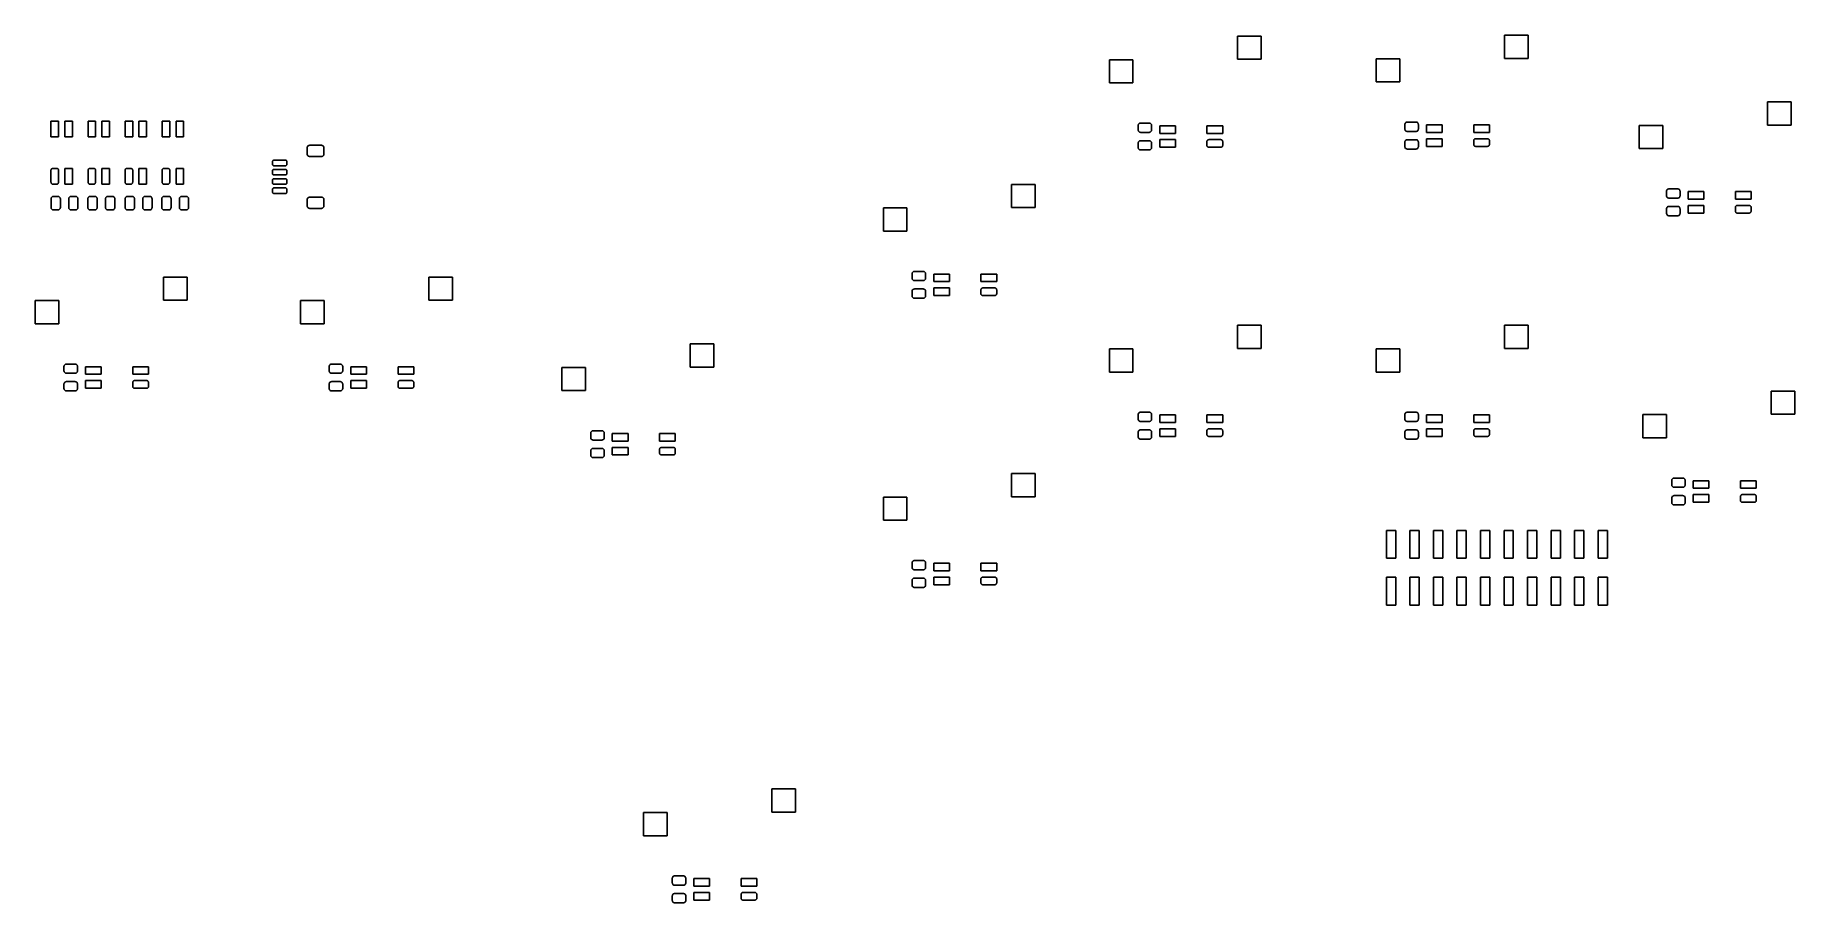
# Model space of a CAD drawing. Extents: x 2.28 to 9.76, y -5.05 to -1.37.
import ezdxf

# ---------------------------------------------------------------- set-up
doc = ezdxf.new("R2010")
doc.units = 0
doc.header["$MEASUREMENT"] = 0
doc.layers.add('BLACK', color=7, linetype='CONTINUOUS')

msp = doc.modelspace()

# ---------------------------------------------------------------- linework, layer by layer
at = {"layer": 'BLACK', "linetype": 'CONTINUOUS'}
for p, q in [((7.38976, -1.46969), (7.38976, -1.37126)), ((7.38976, -1.37126), (7.49016, -1.37126)), ((7.49016, -1.37126), (7.49016, -1.46969)), ((8.52362, -1.46575), (8.52362, -1.36732)), ((8.52362, -1.36732), (8.62402, -1.36732)), ((8.62402, -1.36732), (8.62402, -1.46575)), ((6.84449, -1.56969), (6.84449, -1.47126)), ((6.84449, -1.47126), (6.94488, -1.47126)), ((6.94488, -1.47126), (6.94488, -1.56969)), ((7.49016, -1.46969), (7.38976, -1.46969)), ((7.97835, -1.56575), (7.97835, -1.46732)), ((7.97835, -1.46732), (8.07874, -1.46732)), ((8.07874, -1.46732), (8.07874, -1.56575)), ((8.62402, -1.46575), (8.52362, -1.46575)), ((6.94488, -1.56969), (6.84449, -1.56969)), ((8.07874, -1.56575), (7.97835, -1.56575)), ((9.64173, -1.74921), (9.64173, -1.65079)), ((9.64173, -1.65079), (9.74213, -1.65079)), ((9.74213, -1.65079), (9.74213, -1.74921)), ((2.34606, -1.79921), (2.34606, -1.73228)), ((2.34606, -1.73228), (2.37835, -1.73228)), ((2.37835, -1.73228), (2.37835, -1.79921)), ((2.40512, -1.79921), (2.40512, -1.73228)), ((2.40512, -1.73228), (2.4374, -1.73228)), ((2.4374, -1.73228), (2.4374, -1.79921)), ((2.50354, -1.79921), (2.50354, -1.73228)), ((2.50354, -1.73228), (2.53583, -1.73228)), ((2.53583, -1.73228), (2.53583, -1.79921)), ((2.5626, -1.79921), (2.5626, -1.73228)), ((2.5626, -1.73228), (2.59488, -1.73228)), ((2.59488, -1.73228), (2.59488, -1.79921)), ((2.66102, -1.79921), (2.66102, -1.73228)), ((2.66102, -1.73228), (2.69331, -1.73228)), ((2.69331, -1.73228), (2.69331, -1.79921)), ((2.72008, -1.79921), (2.72008, -1.73228)), ((2.72008, -1.73228), (2.75236, -1.73228)), ((2.75236, -1.73228), (2.75236, -1.79921)), ((2.8185, -1.79921), (2.8185, -1.73228)), ((2.8185, -1.73228), (2.85079, -1.73228)), ((2.85079, -1.73228), (2.85079, -1.79921)), ((2.87756, -1.79921), (2.87756, -1.73228)), ((2.87756, -1.73228), (2.90984, -1.73228)), ((2.90984, -1.73228), (2.90984, -1.79921)), ((6.96693, -1.75039), (6.96712, -1.74847)), ((6.96693, -1.77008), (6.96693, -1.75039)), ((6.96712, -1.772), (6.96693, -1.77008)), ((6.96712, -1.74847), (6.96768, -1.74663)), ((6.96768, -1.77385), (6.96712, -1.772)), ((6.96768, -1.74663), (6.96859, -1.74493)), ((6.96859, -1.77555), (6.96768, -1.77385)), ((6.96859, -1.74493), (6.96981, -1.74343)), ((6.96981, -1.77704), (6.96859, -1.77555)), ((6.96981, -1.74343), (6.9713, -1.74221)), ((6.9713, -1.77826), (6.96981, -1.77704)), ((6.9713, -1.74221), (6.97301, -1.7413)), ((6.97301, -1.77917), (6.9713, -1.77826)), ((6.97301, -1.7413), (6.97485, -1.74074)), ((6.97485, -1.77973), (6.97301, -1.77917)), ((6.97485, -1.74074), (6.97677, -1.74055)), ((6.97677, -1.77992), (6.97485, -1.77973)), ((6.97677, -1.74055), (7.01417, -1.74055)), ((7.01417, -1.77992), (6.97677, -1.77992)), ((7.01417, -1.74055), (7.01609, -1.74074)), ((7.01609, -1.77973), (7.01417, -1.77992)), ((7.01609, -1.74074), (7.01794, -1.7413)), ((7.01794, -1.77917), (7.01609, -1.77973)), ((7.01794, -1.7413), (7.01964, -1.74221)), ((7.01964, -1.77826), (7.01794, -1.77917)), ((7.01964, -1.74221), (7.02113, -1.74343)), ((7.02113, -1.77704), (7.01964, -1.77826)), ((7.02113, -1.74343), (7.02236, -1.74493)), ((7.02236, -1.77555), (7.02113, -1.77704)), ((7.02236, -1.74493), (7.02327, -1.74663)), ((7.02327, -1.77385), (7.02236, -1.77555)), ((7.02327, -1.74663), (7.02383, -1.74847)), ((7.02383, -1.772), (7.02327, -1.77385)), ((7.02383, -1.74847), (7.02402, -1.75039)), ((7.02402, -1.77008), (7.02383, -1.772)), ((7.02402, -1.75039), (7.02402, -1.77008)), ((7.05846, -1.78425), (7.05846, -1.75197)), ((7.05846, -1.75197), (7.12539, -1.75197)), ((7.12539, -1.78425), (7.05846, -1.78425)), ((7.12539, -1.75197), (7.12539, -1.78425)), ((7.25925, -1.78425), (7.25925, -1.75197)), ((7.25925, -1.75197), (7.32618, -1.75197)), ((7.32618, -1.78425), (7.25925, -1.78425)), ((7.32618, -1.75197), (7.32618, -1.78425)), ((8.10079, -1.74646), (8.10098, -1.74454)), ((8.10079, -1.76614), (8.10079, -1.74646)), ((8.10098, -1.76806), (8.10079, -1.76614)), ((8.10098, -1.74454), (8.10154, -1.74269)), ((8.10154, -1.76991), (8.10098, -1.76806)), ((8.10154, -1.74269), (8.10245, -1.74099)), ((8.10245, -1.77161), (8.10154, -1.76991)), ((8.10245, -1.74099), (8.10367, -1.7395)), ((8.10367, -1.7731), (8.10245, -1.77161)), ((8.10367, -1.7395), (8.10516, -1.73827)), ((8.10516, -1.77433), (8.10367, -1.7731)), ((8.10516, -1.73827), (8.10686, -1.73736)), ((8.10686, -1.77524), (8.10516, -1.77433)), ((8.10686, -1.73736), (8.10871, -1.7368)), ((8.10871, -1.7758), (8.10686, -1.77524)), ((8.10871, -1.7368), (8.11063, -1.73661)), ((8.11063, -1.77598), (8.10871, -1.7758)), ((8.11063, -1.73661), (8.14803, -1.73661)), ((8.14803, -1.77598), (8.11063, -1.77598)), ((8.14803, -1.73661), (8.14995, -1.7368)), ((8.14995, -1.7758), (8.14803, -1.77598)), ((8.14995, -1.7368), (8.1518, -1.73736)), ((8.1518, -1.77524), (8.14995, -1.7758)), ((8.1518, -1.73736), (8.1535, -1.73827)), ((8.1535, -1.77433), (8.1518, -1.77524)), ((8.1535, -1.73827), (8.15499, -1.7395)), ((8.15499, -1.7731), (8.1535, -1.77433)), ((8.15499, -1.7395), (8.15622, -1.74099)), ((8.15622, -1.77161), (8.15499, -1.7731)), ((8.15622, -1.74099), (8.15712, -1.74269)), ((8.15712, -1.76991), (8.15622, -1.77161)), ((8.15712, -1.74269), (8.15768, -1.74454)), ((8.15768, -1.76806), (8.15712, -1.76991)), ((8.15768, -1.74454), (8.15787, -1.74646)), ((8.15787, -1.76614), (8.15768, -1.76806)), ((8.15787, -1.74646), (8.15787, -1.76614)), ((8.19232, -1.78031), (8.19232, -1.74803)), ((8.19232, -1.74803), (8.25925, -1.74803)), ((8.25925, -1.78031), (8.19232, -1.78031)), ((8.25925, -1.74803), (8.25925, -1.78031)), ((8.39311, -1.78031), (8.39311, -1.74803)), ((8.39311, -1.74803), (8.46004, -1.74803)), ((8.46004, -1.78031), (8.39311, -1.78031)), ((8.46004, -1.74803), (8.46004, -1.78031)), ((9.09646, -1.84921), (9.09646, -1.75079)), ((9.09646, -1.75079), (9.19685, -1.75079)), ((9.19685, -1.75079), (9.19685, -1.84921)), ((9.74213, -1.74921), (9.64173, -1.74921)), ((2.37835, -1.79921), (2.34606, -1.79921)), ((2.4374, -1.79921), (2.40512, -1.79921)), ((2.53583, -1.79921), (2.50354, -1.79921)), ((2.59488, -1.79921), (2.5626, -1.79921)), ((2.69331, -1.79921), (2.66102, -1.79921)), ((2.75236, -1.79921), (2.72008, -1.79921)), ((2.85079, -1.79921), (2.8185, -1.79921)), ((2.90984, -1.79921), (2.87756, -1.79921)), ((3.43524, -1.84488), (3.43543, -1.84296)), ((3.43524, -1.87244), (3.43524, -1.84488)), ((3.43543, -1.84296), (3.43599, -1.84112)), ((3.43599, -1.84112), (3.43689, -1.83941)), ((3.43689, -1.83941), (3.43812, -1.83792)), ((3.43812, -1.83792), (3.43961, -1.8367)), ((3.43961, -1.8367), (3.44131, -1.83579)), ((3.44131, -1.83579), (3.44316, -1.83523)), ((3.44316, -1.83523), (3.44508, -1.83504)), ((3.44508, -1.83504), (3.49626, -1.83504)), ((3.49626, -1.83504), (3.49818, -1.83523)), ((3.49818, -1.83523), (3.50003, -1.83579)), ((3.50003, -1.83579), (3.50173, -1.8367)), ((3.50173, -1.8367), (3.50322, -1.83792)), ((3.50322, -1.83792), (3.50444, -1.83941)), ((3.50444, -1.83941), (3.50535, -1.84112)), ((3.50535, -1.84112), (3.50591, -1.84296)), ((3.50591, -1.84296), (3.5061, -1.84488)), ((3.5061, -1.84488), (3.5061, -1.87244)), ((6.96693, -1.8252), (6.96712, -1.82328)), ((6.96693, -1.84488), (6.96693, -1.8252)), ((6.96712, -1.8468), (6.96693, -1.84488)), ((6.96712, -1.82328), (6.96768, -1.82143)), ((6.96768, -1.84865), (6.96712, -1.8468)), ((6.96768, -1.82143), (6.96859, -1.81973)), ((6.96859, -1.85035), (6.96768, -1.84865)), ((6.96859, -1.81973), (6.96981, -1.81824)), ((6.96981, -1.85184), (6.96859, -1.85035)), ((6.96981, -1.81824), (6.9713, -1.81701)), ((6.9713, -1.85307), (6.96981, -1.85184)), ((6.9713, -1.81701), (6.97301, -1.8161)), ((6.97301, -1.85398), (6.9713, -1.85307)), ((6.97301, -1.8161), (6.97485, -1.81554)), ((6.97485, -1.85454), (6.97301, -1.85398)), ((6.97485, -1.81554), (6.97677, -1.81535)), ((6.97677, -1.85472), (6.97485, -1.85454)), ((6.97677, -1.81535), (7.01417, -1.81535)), ((7.01417, -1.85472), (6.97677, -1.85472)), ((7.01417, -1.81535), (7.01609, -1.81554)), ((7.01609, -1.85454), (7.01417, -1.85472)), ((7.01609, -1.81554), (7.01794, -1.8161)), ((7.01794, -1.85398), (7.01609, -1.85454)), ((7.01794, -1.8161), (7.01964, -1.81701)), ((7.01964, -1.85307), (7.01794, -1.85398)), ((7.01964, -1.81701), (7.02113, -1.81824)), ((7.02113, -1.85184), (7.01964, -1.85307)), ((7.02113, -1.81824), (7.02236, -1.81973)), ((7.02236, -1.85035), (7.02113, -1.85184)), ((7.02236, -1.81973), (7.02327, -1.82143)), ((7.02327, -1.84865), (7.02236, -1.85035)), ((7.02327, -1.82143), (7.02383, -1.82328)), ((7.02383, -1.8468), (7.02327, -1.84865)), ((7.02383, -1.82328), (7.02402, -1.8252)), ((7.02402, -1.84488), (7.02383, -1.8468)), ((7.02402, -1.8252), (7.02402, -1.84488)), ((7.05846, -1.84331), (7.05846, -1.81102)), ((7.05846, -1.81102), (7.12539, -1.81102)), ((7.12539, -1.84331), (7.05846, -1.84331)), ((7.12539, -1.81102), (7.12539, -1.84331)), ((7.25925, -1.81909), (7.25941, -1.81752)), ((7.25925, -1.83524), (7.25925, -1.81909)), ((7.25941, -1.83681), (7.25925, -1.83524)), ((7.25941, -1.81752), (7.25987, -1.81601)), ((7.25987, -1.83832), (7.25941, -1.83681)), ((7.25987, -1.81601), (7.26061, -1.81461)), ((7.26061, -1.83972), (7.25987, -1.83832)), ((7.26061, -1.81461), (7.26162, -1.81339)), ((7.26162, -1.84094), (7.26061, -1.83972)), ((7.26162, -1.81339), (7.26284, -1.81238)), ((7.26284, -1.84195), (7.26162, -1.84094)), ((7.26284, -1.81238), (7.26423, -1.81164)), ((7.26423, -1.84269), (7.26284, -1.84195)), ((7.26423, -1.81164), (7.26575, -1.81118)), ((7.26575, -1.84315), (7.26423, -1.84269)), ((7.26575, -1.81118), (7.26732, -1.81102)), ((7.26732, -1.84331), (7.26575, -1.84315)), ((7.26732, -1.81102), (7.31811, -1.81102)), ((7.31811, -1.84331), (7.26732, -1.84331)), ((7.31811, -1.81102), (7.31968, -1.81118)), ((7.31968, -1.84315), (7.31811, -1.84331)), ((7.31968, -1.81118), (7.3212, -1.81164)), ((7.3212, -1.84269), (7.31968, -1.84315)), ((7.3212, -1.81164), (7.32259, -1.81238)), ((7.32259, -1.84195), (7.3212, -1.84269)), ((7.32259, -1.81238), (7.32382, -1.81339)), ((7.32382, -1.84094), (7.32259, -1.84195)), ((7.32382, -1.81339), (7.32482, -1.81461)), ((7.32482, -1.83972), (7.32382, -1.84094)), ((7.32482, -1.81461), (7.32557, -1.81601)), ((7.32557, -1.83832), (7.32482, -1.83972)), ((7.32557, -1.81601), (7.32603, -1.81752)), ((7.32603, -1.83681), (7.32557, -1.83832)), ((7.32603, -1.81752), (7.32618, -1.81909)), ((7.32618, -1.83524), (7.32603, -1.83681)), ((7.32618, -1.81909), (7.32618, -1.83524)), ((8.10079, -1.82126), (8.10098, -1.81934)), ((8.10079, -1.84094), (8.10079, -1.82126)), ((8.10098, -1.84287), (8.10079, -1.84094)), ((8.10098, -1.81934), (8.10154, -1.81749)), ((8.10154, -1.84471), (8.10098, -1.84287)), ((8.10154, -1.81749), (8.10245, -1.81579)), ((8.10245, -1.84641), (8.10154, -1.84471)), ((8.10245, -1.81579), (8.10367, -1.8143)), ((8.10367, -1.8479), (8.10245, -1.84641)), ((8.10367, -1.8143), (8.10516, -1.81308)), ((8.10516, -1.84913), (8.10367, -1.8479)), ((8.10516, -1.81308), (8.10686, -1.81217)), ((8.10686, -1.85004), (8.10516, -1.84913)), ((8.10686, -1.81217), (8.10871, -1.81161)), ((8.10871, -1.8506), (8.10686, -1.85004)), ((8.10871, -1.81161), (8.11063, -1.81142)), ((8.11063, -1.85079), (8.10871, -1.8506)), ((8.11063, -1.81142), (8.14803, -1.81142)), ((8.14803, -1.85079), (8.11063, -1.85079)), ((8.14803, -1.81142), (8.14995, -1.81161)), ((8.14995, -1.8506), (8.14803, -1.85079)), ((8.14995, -1.81161), (8.1518, -1.81217)), ((8.1518, -1.85004), (8.14995, -1.8506)), ((8.1518, -1.81217), (8.1535, -1.81308)), ((8.1535, -1.84913), (8.1518, -1.85004)), ((8.1535, -1.81308), (8.15499, -1.8143)), ((8.15499, -1.8479), (8.1535, -1.84913)), ((8.15499, -1.8143), (8.15622, -1.81579)), ((8.15622, -1.84641), (8.15499, -1.8479)), ((8.15622, -1.81579), (8.15712, -1.81749)), ((8.15712, -1.84471), (8.15622, -1.84641)), ((8.15712, -1.81749), (8.15768, -1.81934)), ((8.15768, -1.84287), (8.15712, -1.84471)), ((8.15768, -1.81934), (8.15787, -1.82126)), ((8.15787, -1.84094), (8.15768, -1.84287)), ((8.15787, -1.82126), (8.15787, -1.84094)), ((8.19232, -1.83937), (8.19232, -1.80709)), ((8.19232, -1.80709), (8.25925, -1.80709)), ((8.25925, -1.83937), (8.19232, -1.83937)), ((8.25925, -1.80709), (8.25925, -1.83937)), ((8.39311, -1.81516), (8.39327, -1.81358)), ((8.39311, -1.8313), (8.39311, -1.81516)), ((8.39327, -1.83287), (8.39311, -1.8313)), ((8.39327, -1.81358), (8.39372, -1.81207)), ((8.39372, -1.83439), (8.39327, -1.83287)), ((8.39372, -1.81207), (8.39447, -1.81067)), ((8.39447, -1.83578), (8.39372, -1.83439)), ((8.39447, -1.81067), (8.39547, -1.80945)), ((8.39547, -1.83701), (8.39447, -1.83578)), ((8.39547, -1.80945), (8.3967, -1.80845)), ((8.3967, -1.83801), (8.39547, -1.83701)), ((8.3967, -1.80845), (8.39809, -1.8077)), ((8.39809, -1.83876), (8.3967, -1.83801)), ((8.39809, -1.8077), (8.39961, -1.80724)), ((8.39961, -1.83922), (8.39809, -1.83876)), ((8.39961, -1.80724), (8.40118, -1.80709)), ((8.40118, -1.83937), (8.39961, -1.83922)), ((8.40118, -1.80709), (8.45197, -1.80709)), ((8.45197, -1.83937), (8.40118, -1.83937)), ((8.45197, -1.80709), (8.45354, -1.80724)), ((8.45354, -1.83922), (8.45197, -1.83937)), ((8.45354, -1.80724), (8.45506, -1.8077)), ((8.45506, -1.83876), (8.45354, -1.83922)), ((8.45506, -1.8077), (8.45645, -1.80845)), ((8.45645, -1.83801), (8.45506, -1.83876)), ((8.45645, -1.80845), (8.45768, -1.80945)), ((8.45768, -1.83701), (8.45645, -1.83801)), ((8.45768, -1.80945), (8.45868, -1.81067)), ((8.45868, -1.83578), (8.45768, -1.83701)), ((8.45868, -1.81067), (8.45942, -1.81207)), ((8.45942, -1.83439), (8.45868, -1.83578)), ((8.45942, -1.81207), (8.45988, -1.81358)), ((8.45988, -1.83287), (8.45942, -1.83439)), ((8.45988, -1.81358), (8.46004, -1.81516)), ((8.46004, -1.8313), (8.45988, -1.83287)), ((8.46004, -1.81516), (8.46004, -1.8313)), ((9.19685, -1.84921), (9.09646, -1.84921)), ((2.34606, -1.94114), (2.34622, -1.93957)), ((2.34606, -1.99193), (2.34606, -1.94114)), ((2.34622, -1.93957), (2.34668, -1.93805)), ((2.34668, -1.93805), (2.34742, -1.93666)), ((2.34742, -1.93666), (2.34843, -1.93543)), ((2.34843, -1.93543), (2.34965, -1.93443)), ((2.34965, -1.93443), (2.35105, -1.93369)), ((2.35105, -1.93369), (2.35256, -1.93323)), ((2.35256, -1.93323), (2.35413, -1.93307)), ((2.35413, -1.93307), (2.37028, -1.93307)), ((2.37028, -1.93307), (2.37185, -1.93323)), ((2.37185, -1.93323), (2.37336, -1.93369)), ((2.37336, -1.93369), (2.37476, -1.93443)), ((2.37476, -1.93443), (2.37598, -1.93543)), ((2.37598, -1.93543), (2.37699, -1.93666)), ((2.37699, -1.93666), (2.37773, -1.93805)), ((2.37773, -1.93805), (2.37819, -1.93957)), ((2.37819, -1.93957), (2.37835, -1.94114)), ((2.37835, -1.94114), (2.37835, -1.99193)), ((2.40512, -2), (2.40512, -1.93307)), ((2.40512, -1.93307), (2.4374, -1.93307)), ((2.4374, -1.93307), (2.4374, -2)), ((2.50354, -1.94114), (2.5037, -1.93957)), ((2.50354, -1.99193), (2.50354, -1.94114)), ((2.5037, -1.93957), (2.50416, -1.93805)), ((2.50416, -1.93805), (2.5049, -1.93666)), ((2.5049, -1.93666), (2.50591, -1.93543)), ((2.50591, -1.93543), (2.50713, -1.93443)), ((2.50713, -1.93443), (2.50853, -1.93369)), ((2.50853, -1.93369), (2.51004, -1.93323)), ((2.51004, -1.93323), (2.51161, -1.93307)), ((2.51161, -1.93307), (2.52776, -1.93307)), ((2.52776, -1.93307), (2.52933, -1.93323)), ((2.52933, -1.93323), (2.53084, -1.93369)), ((2.53084, -1.93369), (2.53224, -1.93443)), ((2.53224, -1.93443), (2.53346, -1.93543)), ((2.53346, -1.93543), (2.53447, -1.93666)), ((2.53447, -1.93666), (2.53521, -1.93805)), ((2.53521, -1.93805), (2.53567, -1.93957)), ((2.53567, -1.93957), (2.53583, -1.94114)), ((2.53583, -1.94114), (2.53583, -1.99193)), ((2.5626, -2), (2.5626, -1.93307)), ((2.5626, -1.93307), (2.59488, -1.93307)), ((2.59488, -1.93307), (2.59488, -2)), ((2.66102, -1.94114), (2.66118, -1.93957)), ((2.66102, -1.99193), (2.66102, -1.94114)), ((2.66118, -1.93957), (2.66164, -1.93805)), ((2.66164, -1.93805), (2.66238, -1.93666)), ((2.66238, -1.93666), (2.66339, -1.93543)), ((2.66339, -1.93543), (2.66461, -1.93443)), ((2.66461, -1.93443), (2.66601, -1.93369)), ((2.66601, -1.93369), (2.66752, -1.93323)), ((2.66752, -1.93323), (2.66909, -1.93307)), ((2.66909, -1.93307), (2.68524, -1.93307)), ((2.68524, -1.93307), (2.68681, -1.93323)), ((2.68681, -1.93323), (2.68832, -1.93369)), ((2.68832, -1.93369), (2.68972, -1.93443)), ((2.68972, -1.93443), (2.69094, -1.93543)), ((2.69094, -1.93543), (2.69195, -1.93666)), ((2.69195, -1.93666), (2.69269, -1.93805)), ((2.69269, -1.93805), (2.69315, -1.93957)), ((2.69315, -1.93957), (2.69331, -1.94114)), ((2.69331, -1.94114), (2.69331, -1.99193)), ((2.72008, -2), (2.72008, -1.93307)), ((2.72008, -1.93307), (2.75236, -1.93307)), ((2.75236, -1.93307), (2.75236, -2)), ((2.8185, -1.94114), (2.81866, -1.93957)), ((2.8185, -1.99193), (2.8185, -1.94114)), ((2.81866, -1.93957), (2.81912, -1.93805)), ((2.81912, -1.93805), (2.81986, -1.93666)), ((2.81986, -1.93666), (2.82087, -1.93543)), ((2.82087, -1.93543), (2.82209, -1.93443)), ((2.82209, -1.93443), (2.82349, -1.93369)), ((2.82349, -1.93369), (2.825, -1.93323)), ((2.825, -1.93323), (2.82657, -1.93307)), ((2.82657, -1.93307), (2.84272, -1.93307)), ((2.84272, -1.93307), (2.84429, -1.93323)), ((2.84429, -1.93323), (2.84581, -1.93369)), ((2.84581, -1.93369), (2.8472, -1.93443)), ((2.8472, -1.93443), (2.84842, -1.93543)), ((2.84842, -1.93543), (2.84943, -1.93666)), ((2.84943, -1.93666), (2.85017, -1.93805)), ((2.85017, -1.93805), (2.85063, -1.93957)), ((2.85063, -1.93957), (2.85079, -1.94114)), ((2.85079, -1.94114), (2.85079, -1.99193)), ((2.87756, -2), (2.87756, -1.93307)), ((2.87756, -1.93307), (2.90984, -1.93307)), ((2.90984, -1.93307), (2.90984, -2)), ((3.2876, -1.90394), (3.28771, -1.90278)), ((3.2876, -1.91575), (3.2876, -1.90394)), ((3.28771, -1.9169), (3.2876, -1.91575)), ((3.2876, -1.94331), (3.28771, -1.94215)), ((3.2876, -1.95512), (3.2876, -1.94331)), ((3.28771, -1.90278), (3.28805, -1.90168)), ((3.28805, -1.91801), (3.28771, -1.9169)), ((3.28771, -1.94215), (3.28805, -1.94105)), ((3.28805, -1.90168), (3.28859, -1.90066)), ((3.28859, -1.91903), (3.28805, -1.91801)), ((3.28805, -1.94105), (3.28859, -1.94003)), ((3.28859, -1.90066), (3.28933, -1.89976)), ((3.28933, -1.91992), (3.28859, -1.91903)), ((3.28859, -1.94003), (3.28933, -1.93913)), ((3.28933, -1.89976), (3.29022, -1.89903)), ((3.29022, -1.92066), (3.28933, -1.91992)), ((3.28933, -1.93913), (3.29022, -1.9384)), ((3.29022, -1.89903), (3.29124, -1.89848)), ((3.29124, -1.9212), (3.29022, -1.92066)), ((3.29022, -1.9384), (3.29124, -1.93785)), ((3.29124, -1.89848), (3.29235, -1.89814)), ((3.29235, -1.92154), (3.29124, -1.9212)), ((3.29124, -1.93785), (3.29235, -1.93752)), ((3.29235, -1.89814), (3.2935, -1.89803)), ((3.2935, -1.92165), (3.29235, -1.92154)), ((3.29235, -1.93752), (3.2935, -1.9374)), ((3.2935, -1.89803), (3.34272, -1.89803)), ((3.34272, -1.92165), (3.2935, -1.92165)), ((3.2935, -1.9374), (3.34272, -1.9374)), ((3.34272, -1.89803), (3.34387, -1.89814)), ((3.34387, -1.92154), (3.34272, -1.92165)), ((3.34272, -1.9374), (3.34387, -1.93752)), ((3.34387, -1.89814), (3.34498, -1.89848)), ((3.34498, -1.9212), (3.34387, -1.92154)), ((3.34387, -1.93752), (3.34498, -1.93785)), ((3.34498, -1.89848), (3.346, -1.89903)), ((3.346, -1.92066), (3.34498, -1.9212)), ((3.34498, -1.93785), (3.346, -1.9384)), ((3.346, -1.89903), (3.34689, -1.89976)), ((3.34689, -1.91992), (3.346, -1.92066)), ((3.346, -1.9384), (3.34689, -1.93913)), ((3.34689, -1.89976), (3.34763, -1.90066)), ((3.34763, -1.91903), (3.34689, -1.91992)), ((3.34689, -1.93913), (3.34763, -1.94003)), ((3.34763, -1.90066), (3.34817, -1.90168)), ((3.34817, -1.91801), (3.34763, -1.91903)), ((3.34763, -1.94003), (3.34817, -1.94105)), ((3.34817, -1.90168), (3.34851, -1.90278)), ((3.34851, -1.9169), (3.34817, -1.91801)), ((3.34817, -1.94105), (3.34851, -1.94215)), ((3.34851, -1.90278), (3.34862, -1.90394)), ((3.34862, -1.91575), (3.34851, -1.9169)), ((3.34851, -1.94215), (3.34862, -1.94331)), ((3.34862, -1.90394), (3.34862, -1.91575)), ((3.34862, -1.94331), (3.34862, -1.95512)), ((3.43543, -1.87436), (3.43524, -1.87244)), ((3.43599, -1.87621), (3.43543, -1.87436)), ((3.43689, -1.87791), (3.43599, -1.87621)), ((3.43812, -1.8794), (3.43689, -1.87791)), ((3.43961, -1.88062), (3.43812, -1.8794)), ((3.44131, -1.88153), (3.43961, -1.88062)), ((3.44316, -1.88209), (3.44131, -1.88153)), ((3.44508, -1.88228), (3.44316, -1.88209)), ((3.49626, -1.88228), (3.44508, -1.88228)), ((3.49818, -1.88209), (3.49626, -1.88228)), ((3.50003, -1.88153), (3.49818, -1.88209)), ((3.50173, -1.88062), (3.50003, -1.88153)), ((3.50322, -1.8794), (3.50173, -1.88062)), ((3.50444, -1.87791), (3.50322, -1.8794)), ((3.50535, -1.87621), (3.50444, -1.87791)), ((3.50591, -1.87436), (3.50535, -1.87621)), ((3.5061, -1.87244), (3.50591, -1.87436)), ((2.34622, -1.9935), (2.34606, -1.99193)), ((2.34668, -1.99502), (2.34622, -1.9935)), ((2.34742, -1.99641), (2.34668, -1.99502)), ((2.34843, -1.99764), (2.34742, -1.99641)), ((2.34965, -1.99864), (2.34843, -1.99764)), ((2.35105, -1.99939), (2.34965, -1.99864)), ((2.35256, -1.99984), (2.35105, -1.99939)), ((2.35413, -2), (2.35256, -1.99984)), ((2.37028, -2), (2.35413, -2)), ((2.37185, -1.99984), (2.37028, -2)), ((2.37336, -1.99939), (2.37185, -1.99984)), ((2.37476, -1.99864), (2.37336, -1.99939)), ((2.37598, -1.99764), (2.37476, -1.99864)), ((2.37699, -1.99641), (2.37598, -1.99764)), ((2.37773, -1.99502), (2.37699, -1.99641)), ((2.37819, -1.9935), (2.37773, -1.99502)), ((2.37835, -1.99193), (2.37819, -1.9935)), ((2.4374, -2), (2.40512, -2)), ((2.5037, -1.9935), (2.50354, -1.99193)), ((2.50416, -1.99502), (2.5037, -1.9935)), ((2.5049, -1.99641), (2.50416, -1.99502)), ((2.50591, -1.99764), (2.5049, -1.99641)), ((2.50713, -1.99864), (2.50591, -1.99764)), ((2.50853, -1.99939), (2.50713, -1.99864)), ((2.51004, -1.99984), (2.50853, -1.99939)), ((2.51161, -2), (2.51004, -1.99984)), ((2.52776, -2), (2.51161, -2)), ((2.52933, -1.99984), (2.52776, -2)), ((2.53084, -1.99939), (2.52933, -1.99984)), ((2.53224, -1.99864), (2.53084, -1.99939)), ((2.53346, -1.99764), (2.53224, -1.99864)), ((2.53447, -1.99641), (2.53346, -1.99764)), ((2.53521, -1.99502), (2.53447, -1.99641)), ((2.53567, -1.9935), (2.53521, -1.99502)), ((2.53583, -1.99193), (2.53567, -1.9935)), ((2.59488, -2), (2.5626, -2)), ((2.66118, -1.9935), (2.66102, -1.99193)), ((2.66164, -1.99502), (2.66118, -1.9935)), ((2.66238, -1.99641), (2.66164, -1.99502)), ((2.66339, -1.99764), (2.66238, -1.99641)), ((2.66461, -1.99864), (2.66339, -1.99764)), ((2.66601, -1.99939), (2.66461, -1.99864)), ((2.66752, -1.99984), (2.66601, -1.99939)), ((2.66909, -2), (2.66752, -1.99984)), ((2.68524, -2), (2.66909, -2)), ((2.68681, -1.99984), (2.68524, -2)), ((2.68832, -1.99939), (2.68681, -1.99984)), ((2.68972, -1.99864), (2.68832, -1.99939)), ((2.69094, -1.99764), (2.68972, -1.99864)), ((2.69195, -1.99641), (2.69094, -1.99764)), ((2.69269, -1.99502), (2.69195, -1.99641)), ((2.69315, -1.9935), (2.69269, -1.99502)), ((2.69331, -1.99193), (2.69315, -1.9935)), ((2.75236, -2), (2.72008, -2)), ((2.81866, -1.9935), (2.8185, -1.99193)), ((2.81912, -1.99502), (2.81866, -1.9935)), ((2.81986, -1.99641), (2.81912, -1.99502)), ((2.82087, -1.99764), (2.81986, -1.99641)), ((2.82209, -1.99864), (2.82087, -1.99764)), ((2.82349, -1.99939), (2.82209, -1.99864)), ((2.825, -1.99984), (2.82349, -1.99939)), ((2.82657, -2), (2.825, -1.99984)), ((2.84272, -2), (2.82657, -2)), ((2.84429, -1.99984), (2.84272, -2)), ((2.84581, -1.99939), (2.84429, -1.99984)), ((2.8472, -1.99864), (2.84581, -1.99939)), ((2.84842, -1.99764), (2.8472, -1.99864)), ((2.84943, -1.99641), (2.84842, -1.99764)), ((2.85017, -1.99502), (2.84943, -1.99641)), ((2.85063, -1.9935), (2.85017, -1.99502)), ((2.85079, -1.99193), (2.85063, -1.9935)), ((2.90984, -2), (2.87756, -2)), ((3.28771, -1.95627), (3.2876, -1.95512)), ((3.2876, -1.98268), (3.28771, -1.98153)), ((3.2876, -1.99449), (3.2876, -1.98268)), ((3.28771, -1.99564), (3.2876, -1.99449)), ((3.28805, -1.95738), (3.28771, -1.95627)), ((3.28771, -1.98153), (3.28805, -1.98042)), ((3.28805, -1.99675), (3.28771, -1.99564)), ((3.28859, -1.9584), (3.28805, -1.95738)), ((3.28805, -1.98042), (3.28859, -1.9794)), ((3.28859, -1.99777), (3.28805, -1.99675)), ((3.28805, -2.01979), (3.28859, -2.01877)), ((3.28933, -1.95929), (3.28859, -1.9584)), ((3.28859, -1.9794), (3.28933, -1.9785)), ((3.28933, -1.99866), (3.28859, -1.99777)), ((3.28859, -2.01877), (3.28933, -2.01787)), ((3.29022, -1.96003), (3.28933, -1.95929)), ((3.28933, -1.9785), (3.29022, -1.97777)), ((3.29022, -1.9994), (3.28933, -1.99866)), ((3.28933, -2.01787), (3.29022, -2.01714)), ((3.29124, -1.96057), (3.29022, -1.96003)), ((3.29022, -1.97777), (3.29124, -1.97722)), ((3.29124, -1.99994), (3.29022, -1.9994)), ((3.29022, -2.01714), (3.29124, -2.01659)), ((3.29235, -1.96091), (3.29124, -1.96057)), ((3.29124, -1.97722), (3.29235, -1.97689)), ((3.29235, -2.00028), (3.29124, -1.99994)), ((3.29124, -2.01659), (3.29235, -2.01626)), ((3.2935, -1.96102), (3.29235, -1.96091)), ((3.29235, -1.97689), (3.2935, -1.97677)), ((3.2935, -2.00039), (3.29235, -2.00028)), ((3.29235, -2.01626), (3.2935, -2.01614)), ((3.34272, -1.96102), (3.2935, -1.96102)), ((3.2935, -1.97677), (3.34272, -1.97677)), ((3.34272, -2.00039), (3.2935, -2.00039)), ((3.2935, -2.01614), (3.34272, -2.01614)), ((3.34387, -1.96091), (3.34272, -1.96102)), ((3.34272, -1.97677), (3.34387, -1.97689)), ((3.34387, -2.00028), (3.34272, -2.00039)), ((3.34272, -2.01614), (3.34387, -2.01626)), ((3.34498, -1.96057), (3.34387, -1.96091)), ((3.34387, -1.97689), (3.34498, -1.97722)), ((3.34498, -1.99994), (3.34387, -2.00028)), ((3.34387, -2.01626), (3.34498, -2.01659)), ((3.346, -1.96003), (3.34498, -1.96057)), ((3.34498, -1.97722), (3.346, -1.97777)), ((3.346, -1.9994), (3.34498, -1.99994)), ((3.34498, -2.01659), (3.346, -2.01714)), ((3.34689, -1.95929), (3.346, -1.96003)), ((3.346, -1.97777), (3.34689, -1.9785)), ((3.34689, -1.99866), (3.346, -1.9994)), ((3.346, -2.01714), (3.34689, -2.01787)), ((3.34763, -1.9584), (3.34689, -1.95929)), ((3.34689, -1.9785), (3.34763, -1.9794)), ((3.34763, -1.99777), (3.34689, -1.99866)), ((3.34689, -2.01787), (3.34763, -2.01877)), ((3.34817, -1.95738), (3.34763, -1.9584)), ((3.34763, -1.9794), (3.34817, -1.98042)), ((3.34817, -1.99675), (3.34763, -1.99777)), ((3.34763, -2.01877), (3.34817, -2.01979)), ((3.34851, -1.95627), (3.34817, -1.95738)), ((3.34817, -1.98042), (3.34851, -1.98153)), ((3.34851, -1.99564), (3.34817, -1.99675)), ((3.34862, -1.95512), (3.34851, -1.95627)), ((3.34851, -1.98153), (3.34862, -1.98268)), ((3.34862, -1.99449), (3.34851, -1.99564)), ((3.34862, -1.98268), (3.34862, -1.99449)), ((6.42913, -2.09961), (6.42913, -2.00118)), ((6.42913, -2.00118), (6.52953, -2.00118)), ((6.52953, -2.00118), (6.52953, -2.09961)), ((2.34646, -2.06201), (2.34665, -2.06009)), ((2.34646, -2.09941), (2.34646, -2.06201)), ((2.34665, -2.06009), (2.34721, -2.05824)), ((2.34721, -2.05824), (2.34812, -2.05654)), ((2.34812, -2.05654), (2.34934, -2.05505)), ((2.34934, -2.05505), (2.35083, -2.05382)), ((2.35083, -2.05382), (2.35253, -2.05291)), ((2.35253, -2.05291), (2.35438, -2.05235)), ((2.35438, -2.05235), (2.3563, -2.05217)), ((2.3563, -2.05217), (2.37598, -2.05217)), ((2.37598, -2.05217), (2.3779, -2.05235)), ((2.3779, -2.05235), (2.37975, -2.05291)), ((2.37975, -2.05291), (2.38145, -2.05382)), ((2.38145, -2.05382), (2.38294, -2.05505)), ((2.38294, -2.05505), (2.38417, -2.05654)), ((2.38417, -2.05654), (2.38508, -2.05824)), ((2.38508, -2.05824), (2.38564, -2.06009)), ((2.38564, -2.06009), (2.38583, -2.06201)), ((2.38583, -2.06201), (2.38583, -2.09941)), ((2.42126, -2.06201), (2.42145, -2.06009)), ((2.42126, -2.09941), (2.42126, -2.06201)), ((2.42145, -2.06009), (2.42201, -2.05824)), ((2.42201, -2.05824), (2.42292, -2.05654)), ((2.42292, -2.05654), (2.42414, -2.05505)), ((2.42414, -2.05505), (2.42563, -2.05382)), ((2.42563, -2.05382), (2.42734, -2.05291)), ((2.42734, -2.05291), (2.42918, -2.05235)), ((2.42918, -2.05235), (2.4311, -2.05217)), ((2.4311, -2.05217), (2.45079, -2.05217)), ((2.45079, -2.05217), (2.45271, -2.05235)), ((2.45271, -2.05235), (2.45455, -2.05291)), ((2.45455, -2.05291), (2.45626, -2.05382)), ((2.45626, -2.05382), (2.45775, -2.05505)), ((2.45775, -2.05505), (2.45897, -2.05654)), ((2.45897, -2.05654), (2.45988, -2.05824)), ((2.45988, -2.05824), (2.46044, -2.06009)), ((2.46044, -2.06009), (2.46063, -2.06201)), ((2.46063, -2.06201), (2.46063, -2.09941)), ((2.50295, -2.06201), (2.50314, -2.06009)), ((2.50295, -2.09941), (2.50295, -2.06201)), ((2.50314, -2.06009), (2.5037, -2.05824)), ((2.5037, -2.05824), (2.50461, -2.05654)), ((2.50461, -2.05654), (2.50584, -2.05505)), ((2.50584, -2.05505), (2.50733, -2.05382)), ((2.50733, -2.05382), (2.50903, -2.05291)), ((2.50903, -2.05291), (2.51088, -2.05235)), ((2.51088, -2.05235), (2.5128, -2.05217)), ((2.5128, -2.05217), (2.53248, -2.05217)), ((2.53248, -2.05217), (2.5344, -2.05235)), ((2.5344, -2.05235), (2.53625, -2.05291)), ((2.53625, -2.05291), (2.53795, -2.05382)), ((2.53795, -2.05382), (2.53944, -2.05505)), ((2.53944, -2.05505), (2.54066, -2.05654)), ((2.54066, -2.05654), (2.54157, -2.05824)), ((2.54157, -2.05824), (2.54213, -2.06009)), ((2.54213, -2.06009), (2.54232, -2.06201)), ((2.54232, -2.06201), (2.54232, -2.09941)), ((2.57776, -2.06201), (2.57795, -2.06009)), ((2.57776, -2.09941), (2.57776, -2.06201)), ((2.57795, -2.06009), (2.57851, -2.05824)), ((2.57851, -2.05824), (2.57941, -2.05654)), ((2.57941, -2.05654), (2.58064, -2.05505)), ((2.58064, -2.05505), (2.58213, -2.05382)), ((2.58213, -2.05382), (2.58383, -2.05291)), ((2.58383, -2.05291), (2.58568, -2.05235)), ((2.58568, -2.05235), (2.5876, -2.05217)), ((2.5876, -2.05217), (2.60728, -2.05217)), ((2.60728, -2.05217), (2.6092, -2.05235)), ((2.6092, -2.05235), (2.61105, -2.05291)), ((2.61105, -2.05291), (2.61275, -2.05382)), ((2.61275, -2.05382), (2.61424, -2.05505)), ((2.61424, -2.05505), (2.61547, -2.05654)), ((2.61547, -2.05654), (2.61638, -2.05824)), ((2.61638, -2.05824), (2.61694, -2.06009)), ((2.61694, -2.06009), (2.61713, -2.06201)), ((2.61713, -2.06201), (2.61713, -2.09941)), ((2.66142, -2.06201), (2.66161, -2.06009)), ((2.66142, -2.09941), (2.66142, -2.06201)), ((2.66161, -2.06009), (2.66217, -2.05824)), ((2.66217, -2.05824), (2.66308, -2.05654)), ((2.66308, -2.05654), (2.6643, -2.05505)), ((2.6643, -2.05505), (2.66579, -2.05382)), ((2.66579, -2.05382), (2.66749, -2.05291)), ((2.66749, -2.05291), (2.66934, -2.05235)), ((2.66934, -2.05235), (2.67126, -2.05217)), ((2.67126, -2.05217), (2.69094, -2.05217)), ((2.69094, -2.05217), (2.69287, -2.05235)), ((2.69287, -2.05235), (2.69471, -2.05291)), ((2.69471, -2.05291), (2.69641, -2.05382)), ((2.69641, -2.05382), (2.6979, -2.05505)), ((2.6979, -2.05505), (2.69913, -2.05654)), ((2.69913, -2.05654), (2.70004, -2.05824)), ((2.70004, -2.05824), (2.7006, -2.06009)), ((2.7006, -2.06009), (2.70079, -2.06201)), ((2.70079, -2.06201), (2.70079, -2.09941)), ((2.73622, -2.06201), (2.73641, -2.06009)), ((2.73622, -2.09941), (2.73622, -2.06201)), ((2.73641, -2.06009), (2.73697, -2.05824)), ((2.73697, -2.05824), (2.73788, -2.05654)), ((2.73788, -2.05654), (2.7391, -2.05505)), ((2.7391, -2.05505), (2.74059, -2.05382)), ((2.74059, -2.05382), (2.7423, -2.05291)), ((2.7423, -2.05291), (2.74414, -2.05235)), ((2.74414, -2.05235), (2.74606, -2.05217)), ((2.74606, -2.05217), (2.76575, -2.05217)), ((2.76575, -2.05217), (2.76767, -2.05235)), ((2.76767, -2.05235), (2.76951, -2.05291)), ((2.76951, -2.05291), (2.77122, -2.05382)), ((2.77122, -2.05382), (2.77271, -2.05505)), ((2.77271, -2.05505), (2.77393, -2.05654)), ((2.77393, -2.05654), (2.77484, -2.05824)), ((2.77484, -2.05824), (2.7754, -2.06009)), ((2.7754, -2.06009), (2.77559, -2.06201)), ((2.77559, -2.06201), (2.77559, -2.09941)), ((2.81693, -2.06201), (2.81712, -2.06009)), ((2.81693, -2.09941), (2.81693, -2.06201)), ((2.81712, -2.06009), (2.81768, -2.05824)), ((2.81768, -2.05824), (2.81859, -2.05654)), ((2.81859, -2.05654), (2.81981, -2.05505)), ((2.81981, -2.05505), (2.8213, -2.05382)), ((2.8213, -2.05382), (2.82301, -2.05291)), ((2.82301, -2.05291), (2.82485, -2.05235)), ((2.82485, -2.05235), (2.82677, -2.05217)), ((2.82677, -2.05217), (2.84646, -2.05217)), ((2.84646, -2.05217), (2.84838, -2.05235)), ((2.84838, -2.05235), (2.85022, -2.05291)), ((2.85022, -2.05291), (2.85192, -2.05382)), ((2.85192, -2.05382), (2.85342, -2.05505)), ((2.85342, -2.05505), (2.85464, -2.05654)), ((2.85464, -2.05654), (2.85555, -2.05824)), ((2.85555, -2.05824), (2.85611, -2.06009)), ((2.85611, -2.06009), (2.8563, -2.06201)), ((2.8563, -2.06201), (2.8563, -2.09941)), ((2.89173, -2.06201), (2.89192, -2.06009)), ((2.89173, -2.09941), (2.89173, -2.06201)), ((2.89192, -2.06009), (2.89248, -2.05824)), ((2.89248, -2.05824), (2.89339, -2.05654)), ((2.89339, -2.05654), (2.89462, -2.05505)), ((2.89462, -2.05505), (2.89611, -2.05382)), ((2.89611, -2.05382), (2.89781, -2.05291)), ((2.89781, -2.05291), (2.89965, -2.05235)), ((2.89965, -2.05235), (2.90157, -2.05217)), ((2.90157, -2.05217), (2.92126, -2.05217)), ((2.92126, -2.05217), (2.92318, -2.05235)), ((2.92318, -2.05235), (2.92503, -2.05291)), ((2.92503, -2.05291), (2.92673, -2.05382)), ((2.92673, -2.05382), (2.92822, -2.05505)), ((2.92822, -2.05505), (2.92944, -2.05654)), ((2.92944, -2.05654), (2.93035, -2.05824)), ((2.93035, -2.05824), (2.93091, -2.06009)), ((2.93091, -2.06009), (2.9311, -2.06201)), ((2.9311, -2.06201), (2.9311, -2.09941)), ((3.2876, -2.02205), (3.28771, -2.0209)), ((3.2876, -2.03386), (3.2876, -2.02205)), ((3.28771, -2.03501), (3.2876, -2.03386)), ((3.28771, -2.0209), (3.28805, -2.01979)), ((3.28805, -2.03612), (3.28771, -2.03501)), ((3.28859, -2.03714), (3.28805, -2.03612)), ((3.28933, -2.03803), (3.28859, -2.03714)), ((3.29022, -2.03877), (3.28933, -2.03803)), ((3.29124, -2.03931), (3.29022, -2.03877)), ((3.29235, -2.03965), (3.29124, -2.03931)), ((3.2935, -2.03976), (3.29235, -2.03965)), ((3.34272, -2.03976), (3.2935, -2.03976)), ((3.34387, -2.03965), (3.34272, -2.03976)), ((3.34498, -2.03931), (3.34387, -2.03965)), ((3.346, -2.03877), (3.34498, -2.03931)), ((3.34689, -2.03803), (3.346, -2.03877)), ((3.34763, -2.03714), (3.34689, -2.03803)), ((3.34817, -2.03612), (3.34763, -2.03714)), ((3.34817, -2.01979), (3.34851, -2.0209)), ((3.34851, -2.03501), (3.34817, -2.03612)), ((3.34851, -2.0209), (3.34862, -2.02205)), ((3.34862, -2.03386), (3.34851, -2.03501)), ((3.34862, -2.02205), (3.34862, -2.03386)), ((3.43524, -2.06535), (3.43543, -2.06343)), ((3.43524, -2.09291), (3.43524, -2.06535)), ((3.43543, -2.09483), (3.43524, -2.09291)), ((3.43543, -2.06343), (3.43599, -2.06159)), ((3.43599, -2.06159), (3.43689, -2.05989)), ((3.43689, -2.05989), (3.43812, -2.05839)), ((3.43812, -2.05839), (3.43961, -2.05717)), ((3.43961, -2.05717), (3.44131, -2.05626)), ((3.44131, -2.05626), (3.44316, -2.0557)), ((3.44316, -2.0557), (3.44508, -2.05551)), ((3.44508, -2.05551), (3.49626, -2.05551)), ((3.49626, -2.05551), (3.49818, -2.0557)), ((3.49818, -2.0557), (3.50003, -2.05626)), ((3.50003, -2.05626), (3.50173, -2.05717)), ((3.50173, -2.05717), (3.50322, -2.05839)), ((3.50322, -2.05839), (3.50444, -2.05989)), ((3.50444, -2.05989), (3.50535, -2.06159)), ((3.50535, -2.06159), (3.50591, -2.06343)), ((3.50591, -2.06343), (3.5061, -2.06535)), ((3.5061, -2.09291), (3.50591, -2.09483)), ((3.5061, -2.06535), (3.5061, -2.09291)), ((9.21299, -2.02992), (9.21318, -2.028)), ((9.21299, -2.04961), (9.21299, -2.02992)), ((9.21318, -2.05153), (9.21299, -2.04961)), ((9.21318, -2.028), (9.21374, -2.02615)), ((9.21374, -2.05337), (9.21318, -2.05153)), ((9.21374, -2.02615), (9.21465, -2.02445)), ((9.21465, -2.05507), (9.21374, -2.05337)), ((9.21465, -2.02445), (9.21587, -2.02296)), ((9.21587, -2.05657), (9.21465, -2.05507)), ((9.21587, -2.02296), (9.21737, -2.02174)), ((9.21737, -2.05779), (9.21587, -2.05657)), ((9.21737, -2.02174), (9.21907, -2.02083)), ((9.21907, -2.0587), (9.21737, -2.05779)), ((9.21907, -2.02083), (9.22091, -2.02027)), ((9.22091, -2.05926), (9.21907, -2.0587)), ((9.22091, -2.02027), (9.22283, -2.02008)), ((9.22283, -2.05945), (9.22091, -2.05926)), ((9.22283, -2.02008), (9.26024, -2.02008)), ((9.26024, -2.05945), (9.22283, -2.05945)), ((9.26024, -2.02008), (9.26216, -2.02027)), ((9.26216, -2.05926), (9.26024, -2.05945)), ((9.26216, -2.02027), (9.264, -2.02083)), ((9.264, -2.0587), (9.26216, -2.05926)), ((9.264, -2.02083), (9.2657, -2.02174)), ((9.2657, -2.05779), (9.264, -2.0587)), ((9.2657, -2.02174), (9.2672, -2.02296)), ((9.2672, -2.05657), (9.2657, -2.05779)), ((9.2672, -2.02296), (9.26842, -2.02445)), ((9.26842, -2.05507), (9.2672, -2.05657)), ((9.26842, -2.02445), (9.26933, -2.02615)), ((9.26933, -2.05337), (9.26842, -2.05507)), ((9.26933, -2.02615), (9.26989, -2.028)), ((9.26989, -2.05153), (9.26933, -2.05337)), ((9.26989, -2.028), (9.27008, -2.02992)), ((9.27008, -2.04961), (9.26989, -2.05153)), ((9.27008, -2.02992), (9.27008, -2.04961)), ((9.30453, -2.06378), (9.30453, -2.0315)), ((9.30453, -2.0315), (9.37146, -2.0315)), ((9.37146, -2.06378), (9.30453, -2.06378)), ((9.30453, -2.12283), (9.30453, -2.09055)), ((9.30453, -2.09055), (9.37146, -2.09055)), ((9.37146, -2.0315), (9.37146, -2.06378)), ((9.37146, -2.09055), (9.37146, -2.12283)), ((9.50531, -2.06378), (9.50531, -2.0315)), ((9.50531, -2.0315), (9.57224, -2.0315)), ((9.57224, -2.06378), (9.50531, -2.06378)), ((9.50668, -2.09414), (9.50768, -2.09292)), ((9.50768, -2.09292), (9.5089, -2.09191)), ((9.5089, -2.09191), (9.5103, -2.09117)), ((9.5103, -2.09117), (9.51181, -2.09071)), ((9.51181, -2.09071), (9.51339, -2.09055)), ((9.51339, -2.09055), (9.56417, -2.09055)), ((9.56417, -2.09055), (9.56575, -2.09071)), ((9.56575, -2.09071), (9.56726, -2.09117)), ((9.56726, -2.09117), (9.56866, -2.09191)), ((9.56866, -2.09191), (9.56988, -2.09292)), ((9.56988, -2.09292), (9.57088, -2.09414)), ((9.57224, -2.0315), (9.57224, -2.06378)), ((2.34665, -2.10133), (2.34646, -2.09941)), ((2.34721, -2.10318), (2.34665, -2.10133)), ((2.34812, -2.10488), (2.34721, -2.10318)), ((2.34934, -2.10637), (2.34812, -2.10488)), ((2.35083, -2.10759), (2.34934, -2.10637)), ((2.35253, -2.1085), (2.35083, -2.10759)), ((2.35438, -2.10906), (2.35253, -2.1085)), ((2.3563, -2.10925), (2.35438, -2.10906)), ((2.37598, -2.10925), (2.3563, -2.10925)), ((2.3779, -2.10906), (2.37598, -2.10925)), ((2.37975, -2.1085), (2.3779, -2.10906)), ((2.38145, -2.10759), (2.37975, -2.1085)), ((2.38294, -2.10637), (2.38145, -2.10759)), ((2.38417, -2.10488), (2.38294, -2.10637)), ((2.38508, -2.10318), (2.38417, -2.10488)), ((2.38564, -2.10133), (2.38508, -2.10318)), ((2.38583, -2.09941), (2.38564, -2.10133)), ((2.42145, -2.10133), (2.42126, -2.09941)), ((2.42201, -2.10318), (2.42145, -2.10133)), ((2.42292, -2.10488), (2.42201, -2.10318)), ((2.42414, -2.10637), (2.42292, -2.10488)), ((2.42563, -2.10759), (2.42414, -2.10637)), ((2.42734, -2.1085), (2.42563, -2.10759)), ((2.42918, -2.10906), (2.42734, -2.1085)), ((2.4311, -2.10925), (2.42918, -2.10906)), ((2.45079, -2.10925), (2.4311, -2.10925)), ((2.45271, -2.10906), (2.45079, -2.10925)), ((2.45455, -2.1085), (2.45271, -2.10906)), ((2.45626, -2.10759), (2.45455, -2.1085)), ((2.45775, -2.10637), (2.45626, -2.10759)), ((2.45897, -2.10488), (2.45775, -2.10637)), ((2.45988, -2.10318), (2.45897, -2.10488)), ((2.46044, -2.10133), (2.45988, -2.10318)), ((2.46063, -2.09941), (2.46044, -2.10133)), ((2.50314, -2.10133), (2.50295, -2.09941)), ((2.5037, -2.10318), (2.50314, -2.10133)), ((2.50461, -2.10488), (2.5037, -2.10318)), ((2.50584, -2.10637), (2.50461, -2.10488)), ((2.50733, -2.10759), (2.50584, -2.10637)), ((2.50903, -2.1085), (2.50733, -2.10759)), ((2.51088, -2.10906), (2.50903, -2.1085)), ((2.5128, -2.10925), (2.51088, -2.10906)), ((2.53248, -2.10925), (2.5128, -2.10925)), ((2.5344, -2.10906), (2.53248, -2.10925)), ((2.53625, -2.1085), (2.5344, -2.10906)), ((2.53795, -2.10759), (2.53625, -2.1085)), ((2.53944, -2.10637), (2.53795, -2.10759)), ((2.54066, -2.10488), (2.53944, -2.10637)), ((2.54157, -2.10318), (2.54066, -2.10488)), ((2.54213, -2.10133), (2.54157, -2.10318)), ((2.54232, -2.09941), (2.54213, -2.10133)), ((2.57795, -2.10133), (2.57776, -2.09941)), ((2.57851, -2.10318), (2.57795, -2.10133)), ((2.57941, -2.10488), (2.57851, -2.10318)), ((2.58064, -2.10637), (2.57941, -2.10488)), ((2.58213, -2.10759), (2.58064, -2.10637)), ((2.58383, -2.1085), (2.58213, -2.10759)), ((2.58568, -2.10906), (2.58383, -2.1085)), ((2.5876, -2.10925), (2.58568, -2.10906)), ((2.60728, -2.10925), (2.5876, -2.10925)), ((2.6092, -2.10906), (2.60728, -2.10925)), ((2.61105, -2.1085), (2.6092, -2.10906)), ((2.61275, -2.10759), (2.61105, -2.1085)), ((2.61424, -2.10637), (2.61275, -2.10759)), ((2.61547, -2.10488), (2.61424, -2.10637)), ((2.61638, -2.10318), (2.61547, -2.10488)), ((2.61694, -2.10133), (2.61638, -2.10318)), ((2.61713, -2.09941), (2.61694, -2.10133)), ((2.66161, -2.10133), (2.66142, -2.09941)), ((2.66217, -2.10318), (2.66161, -2.10133)), ((2.66308, -2.10488), (2.66217, -2.10318)), ((2.6643, -2.10637), (2.66308, -2.10488)), ((2.66579, -2.10759), (2.6643, -2.10637)), ((2.66749, -2.1085), (2.66579, -2.10759)), ((2.66934, -2.10906), (2.66749, -2.1085)), ((2.67126, -2.10925), (2.66934, -2.10906)), ((2.69094, -2.10925), (2.67126, -2.10925)), ((2.69287, -2.10906), (2.69094, -2.10925)), ((2.69471, -2.1085), (2.69287, -2.10906)), ((2.69641, -2.10759), (2.69471, -2.1085)), ((2.6979, -2.10637), (2.69641, -2.10759)), ((2.69913, -2.10488), (2.6979, -2.10637)), ((2.70004, -2.10318), (2.69913, -2.10488)), ((2.7006, -2.10133), (2.70004, -2.10318)), ((2.70079, -2.09941), (2.7006, -2.10133)), ((2.73641, -2.10133), (2.73622, -2.09941)), ((2.73697, -2.10318), (2.73641, -2.10133)), ((2.73788, -2.10488), (2.73697, -2.10318)), ((2.7391, -2.10637), (2.73788, -2.10488)), ((2.74059, -2.10759), (2.7391, -2.10637)), ((2.7423, -2.1085), (2.74059, -2.10759)), ((2.74414, -2.10906), (2.7423, -2.1085)), ((2.74606, -2.10925), (2.74414, -2.10906)), ((2.76575, -2.10925), (2.74606, -2.10925)), ((2.76767, -2.10906), (2.76575, -2.10925)), ((2.76951, -2.1085), (2.76767, -2.10906)), ((2.77122, -2.10759), (2.76951, -2.1085)), ((2.77271, -2.10637), (2.77122, -2.10759)), ((2.77393, -2.10488), (2.77271, -2.10637)), ((2.77484, -2.10318), (2.77393, -2.10488)), ((2.7754, -2.10133), (2.77484, -2.10318)), ((2.77559, -2.09941), (2.7754, -2.10133)), ((2.81712, -2.10133), (2.81693, -2.09941)), ((2.81768, -2.10318), (2.81712, -2.10133)), ((2.81859, -2.10488), (2.81768, -2.10318)), ((2.81981, -2.10637), (2.81859, -2.10488)), ((2.8213, -2.10759), (2.81981, -2.10637)), ((2.82301, -2.1085), (2.8213, -2.10759)), ((2.82485, -2.10906), (2.82301, -2.1085)), ((2.82677, -2.10925), (2.82485, -2.10906)), ((2.84646, -2.10925), (2.82677, -2.10925)), ((2.84838, -2.10906), (2.84646, -2.10925)), ((2.85022, -2.1085), (2.84838, -2.10906)), ((2.85192, -2.10759), (2.85022, -2.1085)), ((2.85342, -2.10637), (2.85192, -2.10759)), ((2.85464, -2.10488), (2.85342, -2.10637)), ((2.85555, -2.10318), (2.85464, -2.10488)), ((2.85611, -2.10133), (2.85555, -2.10318)), ((2.8563, -2.09941), (2.85611, -2.10133)), ((2.89192, -2.10133), (2.89173, -2.09941)), ((2.89248, -2.10318), (2.89192, -2.10133)), ((2.89339, -2.10488), (2.89248, -2.10318)), ((2.89462, -2.10637), (2.89339, -2.10488)), ((2.89611, -2.10759), (2.89462, -2.10637)), ((2.89781, -2.1085), (2.89611, -2.10759)), ((2.89965, -2.10906), (2.89781, -2.1085)), ((2.90157, -2.10925), (2.89965, -2.10906)), ((2.92126, -2.10925), (2.90157, -2.10925)), ((2.92318, -2.10906), (2.92126, -2.10925)), ((2.92503, -2.1085), (2.92318, -2.10906)), ((2.92673, -2.10759), (2.92503, -2.1085)), ((2.92822, -2.10637), (2.92673, -2.10759)), ((2.92944, -2.10488), (2.92822, -2.10637)), ((2.93035, -2.10318), (2.92944, -2.10488)), ((2.93091, -2.10133), (2.93035, -2.10318)), ((2.9311, -2.09941), (2.93091, -2.10133)), ((3.43599, -2.09668), (3.43543, -2.09483)), ((3.43689, -2.09838), (3.43599, -2.09668)), ((3.43812, -2.09987), (3.43689, -2.09838)), ((3.43961, -2.1011), (3.43812, -2.09987)), ((3.44131, -2.10201), (3.43961, -2.1011)), ((3.44316, -2.10257), (3.44131, -2.10201)), ((3.44508, -2.10276), (3.44316, -2.10257)), ((3.49626, -2.10276), (3.44508, -2.10276)), ((3.49818, -2.10257), (3.49626, -2.10276)), ((3.50003, -2.10201), (3.49818, -2.10257)), ((3.50173, -2.1011), (3.50003, -2.10201)), ((3.50322, -2.09987), (3.50173, -2.1011)), ((3.50444, -2.09838), (3.50322, -2.09987)), ((3.50535, -2.09668), (3.50444, -2.09838)), ((3.50591, -2.09483), (3.50535, -2.09668)), ((5.88386, -2.19961), (5.88386, -2.10118)), ((5.88386, -2.10118), (5.98425, -2.10118)), ((5.98425, -2.10118), (5.98425, -2.19961)), ((6.52953, -2.09961), (6.42913, -2.09961)), ((9.21299, -2.10472), (9.21318, -2.1028)), ((9.21299, -2.12441), (9.21299, -2.10472)), ((9.21318, -2.12633), (9.21299, -2.12441)), ((9.21318, -2.1028), (9.21374, -2.10096)), ((9.21374, -2.12818), (9.21318, -2.12633)), ((9.21374, -2.10096), (9.21465, -2.09926)), ((9.21465, -2.12988), (9.21374, -2.12818)), ((9.21465, -2.09926), (9.21587, -2.09776)), ((9.21587, -2.13137), (9.21465, -2.12988)), ((9.21587, -2.09776), (9.21737, -2.09654)), ((9.21737, -2.13259), (9.21587, -2.13137)), ((9.21737, -2.09654), (9.21907, -2.09563)), ((9.21907, -2.1335), (9.21737, -2.13259)), ((9.21907, -2.09563), (9.22091, -2.09507)), ((9.22091, -2.13406), (9.21907, -2.1335)), ((9.22091, -2.09507), (9.22283, -2.09488)), ((9.22283, -2.13425), (9.22091, -2.13406)), ((9.22283, -2.09488), (9.26024, -2.09488)), ((9.26024, -2.13425), (9.22283, -2.13425)), ((9.26024, -2.09488), (9.26216, -2.09507)), ((9.26216, -2.13406), (9.26024, -2.13425)), ((9.26216, -2.09507), (9.264, -2.09563)), ((9.264, -2.1335), (9.26216, -2.13406)), ((9.264, -2.09563), (9.2657, -2.09654)), ((9.2657, -2.13259), (9.264, -2.1335)), ((9.2657, -2.09654), (9.2672, -2.09776)), ((9.2672, -2.13137), (9.2657, -2.13259)), ((9.2672, -2.09776), (9.26842, -2.09926)), ((9.26842, -2.12988), (9.2672, -2.13137)), ((9.26842, -2.09926), (9.26933, -2.10096)), ((9.26933, -2.12818), (9.26842, -2.12988)), ((9.26933, -2.10096), (9.26989, -2.1028)), ((9.26989, -2.12633), (9.26933, -2.12818)), ((9.26989, -2.1028), (9.27008, -2.10472)), ((9.27008, -2.12441), (9.26989, -2.12633)), ((9.27008, -2.10472), (9.27008, -2.12441)), ((9.37146, -2.12283), (9.30453, -2.12283)), ((9.50531, -2.09862), (9.50547, -2.09705)), ((9.50531, -2.11476), (9.50531, -2.09862)), ((9.50547, -2.11634), (9.50531, -2.11476)), ((9.50547, -2.09705), (9.50593, -2.09553)), ((9.50593, -2.11785), (9.50547, -2.11634)), ((9.50593, -2.09553), (9.50668, -2.09414)), ((9.50668, -2.11925), (9.50593, -2.11785)), ((9.50768, -2.12047), (9.50668, -2.11925)), ((9.5089, -2.12147), (9.50768, -2.12047)), ((9.5103, -2.12222), (9.5089, -2.12147)), ((9.51181, -2.12268), (9.5103, -2.12222)), ((9.51339, -2.12283), (9.51181, -2.12268)), ((9.56417, -2.12283), (9.51339, -2.12283)), ((9.56575, -2.12268), (9.56417, -2.12283)), ((9.56726, -2.12222), (9.56575, -2.12268)), ((9.56866, -2.12147), (9.56726, -2.12222)), ((9.56988, -2.12047), (9.56866, -2.12147)), ((9.57088, -2.11925), (9.56988, -2.12047)), ((9.57088, -2.09414), (9.57163, -2.09553)), ((9.57163, -2.11785), (9.57088, -2.11925)), ((9.57163, -2.09553), (9.57209, -2.09705)), ((9.57209, -2.11634), (9.57163, -2.11785)), ((9.57209, -2.09705), (9.57224, -2.09862)), ((9.57224, -2.11476), (9.57209, -2.11634)), ((9.57224, -2.09862), (9.57224, -2.11476)), ((5.98425, -2.19961), (5.88386, -2.19961)), ((6.0063, -2.38031), (6.00649, -2.37839)), ((6.0063, -2.4), (6.0063, -2.38031)), ((6.00649, -2.37839), (6.00705, -2.37655)), ((6.00705, -2.37655), (6.00796, -2.37485)), ((6.00796, -2.37485), (6.00918, -2.37336)), ((6.00918, -2.37336), (6.01067, -2.37213)), ((6.01067, -2.37213), (6.01238, -2.37122)), ((6.01238, -2.37122), (6.01422, -2.37066)), ((6.01422, -2.37066), (6.01614, -2.37047)), ((6.01614, -2.37047), (6.05354, -2.37047)), ((6.05354, -2.37047), (6.05546, -2.37066)), ((6.05546, -2.37066), (6.05731, -2.37122)), ((6.05731, -2.37122), (6.05901, -2.37213)), ((6.05901, -2.37213), (6.0605, -2.37336)), ((6.0605, -2.37336), (6.06173, -2.37485)), ((6.06173, -2.37485), (6.06264, -2.37655)), ((6.06264, -2.37655), (6.0632, -2.37839)), ((6.0632, -2.37839), (6.06339, -2.38031)), ((6.06339, -2.38031), (6.06339, -2.4)), ((6.09783, -2.41417), (6.09783, -2.38189)), ((6.09783, -2.38189), (6.16476, -2.38189)), ((6.16476, -2.38189), (6.16476, -2.41417)), ((6.29862, -2.41417), (6.29862, -2.38189)), ((6.29862, -2.38189), (6.36555, -2.38189)), ((6.36555, -2.38189), (6.36555, -2.41417)), ((2.82421, -2.49331), (2.82421, -2.39488)), ((2.82421, -2.39488), (2.92461, -2.39488)), ((2.92461, -2.39488), (2.92461, -2.49331)), ((3.95157, -2.49331), (3.95157, -2.39488)), ((3.95157, -2.39488), (4.05197, -2.39488)), ((4.05197, -2.39488), (4.05197, -2.49331)), ((6.00649, -2.40192), (6.0063, -2.4)), ((6.0063, -2.45512), (6.00649, -2.4532)), ((6.0063, -2.4748), (6.0063, -2.45512)), ((6.00705, -2.40377), (6.00649, -2.40192)), ((6.00649, -2.4532), (6.00705, -2.45135)), ((6.00796, -2.40547), (6.00705, -2.40377)), ((6.00705, -2.45135), (6.00796, -2.44965)), ((6.00918, -2.40696), (6.00796, -2.40547)), ((6.00796, -2.44965), (6.00918, -2.44816)), ((6.01067, -2.40818), (6.00918, -2.40696)), ((6.00918, -2.44816), (6.01067, -2.44693)), ((6.01238, -2.40909), (6.01067, -2.40818)), ((6.01067, -2.44693), (6.01238, -2.44602)), ((6.01422, -2.40965), (6.01238, -2.40909)), ((6.01238, -2.44602), (6.01422, -2.44546)), ((6.01614, -2.40984), (6.01422, -2.40965)), ((6.01422, -2.44546), (6.01614, -2.44528)), ((6.05354, -2.40984), (6.01614, -2.40984)), ((6.01614, -2.44528), (6.05354, -2.44528)), ((6.05546, -2.40965), (6.05354, -2.40984)), ((6.05354, -2.44528), (6.05546, -2.44546)), ((6.05731, -2.40909), (6.05546, -2.40965)), ((6.05546, -2.44546), (6.05731, -2.44602)), ((6.05901, -2.40818), (6.05731, -2.40909)), ((6.05731, -2.44602), (6.05901, -2.44693)), ((6.0605, -2.40696), (6.05901, -2.40818)), ((6.05901, -2.44693), (6.0605, -2.44816)), ((6.06173, -2.40547), (6.0605, -2.40696)), ((6.0605, -2.44816), (6.06173, -2.44965)), ((6.06264, -2.40377), (6.06173, -2.40547)), ((6.06173, -2.44965), (6.06264, -2.45135)), ((6.0632, -2.40192), (6.06264, -2.40377)), ((6.06264, -2.45135), (6.0632, -2.4532)), ((6.06339, -2.4), (6.0632, -2.40192)), ((6.0632, -2.4532), (6.06339, -2.45512)), ((6.06339, -2.45512), (6.06339, -2.4748)), ((6.16476, -2.41417), (6.09783, -2.41417)), ((6.09783, -2.47323), (6.09783, -2.44094)), ((6.09783, -2.44094), (6.16476, -2.44094)), ((6.16476, -2.44094), (6.16476, -2.47323)), ((6.36555, -2.41417), (6.29862, -2.41417)), ((6.29862, -2.44902), (6.29878, -2.44744)), ((6.29862, -2.46516), (6.29862, -2.44902)), ((6.29878, -2.46673), (6.29862, -2.46516)), ((6.29878, -2.44744), (6.29924, -2.44593)), ((6.29924, -2.46825), (6.29878, -2.46673)), ((6.29924, -2.44593), (6.29998, -2.44453)), ((6.29998, -2.44453), (6.30099, -2.44331)), ((6.30099, -2.44331), (6.30221, -2.44231)), ((6.30221, -2.44231), (6.3036, -2.44156)), ((6.3036, -2.44156), (6.30512, -2.4411)), ((6.30512, -2.4411), (6.30669, -2.44094)), ((6.30669, -2.44094), (6.35748, -2.44094)), ((6.35748, -2.44094), (6.35905, -2.4411)), ((6.35905, -2.4411), (6.36057, -2.44156)), ((6.36057, -2.44156), (6.36196, -2.44231)), ((6.36196, -2.44231), (6.36319, -2.44331)), ((6.36319, -2.44331), (6.36419, -2.44453)), ((6.36419, -2.44453), (6.36494, -2.44593)), ((6.36494, -2.44593), (6.3654, -2.44744)), ((6.3654, -2.46673), (6.36494, -2.46825)), ((6.3654, -2.44744), (6.36555, -2.44902)), ((6.36555, -2.46516), (6.3654, -2.46673)), ((6.36555, -2.44902), (6.36555, -2.46516)), ((2.27894, -2.59331), (2.27894, -2.49488)), ((2.27894, -2.49488), (2.37933, -2.49488)), ((2.37933, -2.49488), (2.37933, -2.59331)), ((2.92461, -2.49331), (2.82421, -2.49331)), ((3.4063, -2.59331), (3.4063, -2.49488)), ((3.4063, -2.49488), (3.50669, -2.49488)), ((3.50669, -2.49488), (3.50669, -2.59331)), ((4.05197, -2.49331), (3.95157, -2.49331)), ((6.00649, -2.47672), (6.0063, -2.4748)), ((6.00705, -2.47857), (6.00649, -2.47672)), ((6.00796, -2.48027), (6.00705, -2.47857)), ((6.00918, -2.48176), (6.00796, -2.48027)), ((6.01067, -2.48299), (6.00918, -2.48176)), ((6.01238, -2.4839), (6.01067, -2.48299)), ((6.01422, -2.48446), (6.01238, -2.4839)), ((6.01614, -2.48465), (6.01422, -2.48446)), ((6.05354, -2.48465), (6.01614, -2.48465)), ((6.05546, -2.48446), (6.05354, -2.48465)), ((6.05731, -2.4839), (6.05546, -2.48446)), ((6.05901, -2.48299), (6.05731, -2.4839)), ((6.0605, -2.48176), (6.05901, -2.48299)), ((6.06173, -2.48027), (6.0605, -2.48176)), ((6.06264, -2.47857), (6.06173, -2.48027)), ((6.0632, -2.47672), (6.06264, -2.47857)), ((6.06339, -2.4748), (6.0632, -2.47672)), ((6.16476, -2.47323), (6.09783, -2.47323)), ((6.29998, -2.46964), (6.29924, -2.46825)), ((6.30099, -2.47086), (6.29998, -2.46964)), ((6.30221, -2.47187), (6.30099, -2.47086)), ((6.3036, -2.47261), (6.30221, -2.47187)), ((6.30512, -2.47307), (6.3036, -2.47261)), ((6.30669, -2.47323), (6.30512, -2.47307)), ((6.35748, -2.47323), (6.30669, -2.47323)), ((6.35905, -2.47307), (6.35748, -2.47323)), ((6.36057, -2.47261), (6.35905, -2.47307)), ((6.36196, -2.47187), (6.36057, -2.47261)), ((6.36319, -2.47086), (6.36196, -2.47187)), ((6.36419, -2.46964), (6.36319, -2.47086)), ((6.36494, -2.46825), (6.36419, -2.46964)), ((2.37933, -2.59331), (2.27894, -2.59331)), ((3.50669, -2.59331), (3.4063, -2.59331)), ((7.38976, -2.69803), (7.38976, -2.59961)), ((7.38976, -2.59961), (7.49016, -2.59961)), ((7.49016, -2.59961), (7.49016, -2.69803)), ((8.52362, -2.69803), (8.52362, -2.59961)), ((8.52362, -2.59961), (8.62402, -2.59961)), ((8.62402, -2.59961), (8.62402, -2.69803)), ((5.06319, -2.77677), (5.06319, -2.67835)), ((5.06319, -2.67835), (5.16358, -2.67835)), ((5.16358, -2.67835), (5.16358, -2.77677)), ((2.40304, -2.76855), (2.40426, -2.76706)), ((2.40426, -2.76706), (2.40575, -2.76583)), ((2.40575, -2.76583), (2.40745, -2.76492)), ((2.40745, -2.76492), (2.4093, -2.76436)), ((2.4093, -2.76436), (2.41122, -2.76417)), ((2.41122, -2.76417), (2.44862, -2.76417)), ((2.44862, -2.76417), (2.45054, -2.76436)), ((2.45054, -2.76436), (2.45239, -2.76492)), ((2.45239, -2.76492), (2.45409, -2.76583)), ((2.45409, -2.76583), (2.45558, -2.76706)), ((2.45558, -2.76706), (2.45681, -2.76855)), ((3.5304, -2.76855), (3.53162, -2.76706)), ((3.53162, -2.76706), (3.53311, -2.76583)), ((3.53311, -2.76583), (3.53482, -2.76492)), ((3.53482, -2.76492), (3.53666, -2.76436)), ((3.53666, -2.76436), (3.53858, -2.76417)), ((3.53858, -2.76417), (3.57598, -2.76417)), ((3.57598, -2.76417), (3.5779, -2.76436)), ((3.5779, -2.76436), (3.57975, -2.76492)), ((3.57975, -2.76492), (3.58145, -2.76583)), ((3.58145, -2.76583), (3.58294, -2.76706)), ((3.58294, -2.76706), (3.58417, -2.76855)), ((6.84449, -2.79803), (6.84449, -2.69961)), ((6.84449, -2.69961), (6.94488, -2.69961)), ((6.94488, -2.69961), (6.94488, -2.79803)), ((7.49016, -2.69803), (7.38976, -2.69803)), ((7.97835, -2.79803), (7.97835, -2.69961)), ((7.97835, -2.69961), (8.07874, -2.69961)), ((8.07874, -2.69961), (8.07874, -2.79803)), ((8.62402, -2.69803), (8.52362, -2.69803)), ((2.40138, -2.77402), (2.40157, -2.7721)), ((2.40138, -2.7937), (2.40138, -2.77402)), ((2.40157, -2.79562), (2.40138, -2.7937)), ((2.40157, -2.7721), (2.40213, -2.77025)), ((2.40213, -2.79747), (2.40157, -2.79562)), ((2.40213, -2.77025), (2.40304, -2.76855)), ((2.40304, -2.79917), (2.40213, -2.79747)), ((2.40426, -2.80066), (2.40304, -2.79917)), ((2.40304, -2.84335), (2.40426, -2.84186)), ((2.40575, -2.80188), (2.40426, -2.80066)), ((2.40426, -2.84186), (2.40575, -2.84064)), ((2.40745, -2.80279), (2.40575, -2.80188)), ((2.40575, -2.84064), (2.40745, -2.83973)), ((2.4093, -2.80335), (2.40745, -2.80279)), ((2.40745, -2.83973), (2.4093, -2.83917)), ((2.41122, -2.80354), (2.4093, -2.80335)), ((2.4093, -2.83917), (2.41122, -2.83898)), ((2.44862, -2.80354), (2.41122, -2.80354)), ((2.41122, -2.83898), (2.44862, -2.83898)), ((2.45054, -2.80335), (2.44862, -2.80354)), ((2.44862, -2.83898), (2.45054, -2.83917)), ((2.45239, -2.80279), (2.45054, -2.80335)), ((2.45054, -2.83917), (2.45239, -2.83973)), ((2.45409, -2.80188), (2.45239, -2.80279)), ((2.45239, -2.83973), (2.45409, -2.84064)), ((2.45558, -2.80066), (2.45409, -2.80188)), ((2.45409, -2.84064), (2.45558, -2.84186)), ((2.45681, -2.79917), (2.45558, -2.80066)), ((2.45558, -2.84186), (2.45681, -2.84335)), ((2.45681, -2.76855), (2.45772, -2.77025)), ((2.45772, -2.79747), (2.45681, -2.79917)), ((2.45772, -2.77025), (2.45828, -2.7721)), ((2.45828, -2.79562), (2.45772, -2.79747)), ((2.45828, -2.7721), (2.45846, -2.77402)), ((2.45846, -2.7937), (2.45828, -2.79562)), ((2.45846, -2.77402), (2.45846, -2.7937)), ((2.49291, -2.80787), (2.49291, -2.77559)), ((2.49291, -2.77559), (2.55984, -2.77559)), ((2.55984, -2.80787), (2.49291, -2.80787)), ((2.49291, -2.86693), (2.49291, -2.83465)), ((2.49291, -2.83465), (2.55984, -2.83465)), ((2.55984, -2.77559), (2.55984, -2.80787)), ((2.55984, -2.83465), (2.55984, -2.86693)), ((2.6937, -2.80787), (2.6937, -2.77559)), ((2.6937, -2.77559), (2.76063, -2.77559)), ((2.76063, -2.80787), (2.6937, -2.80787)), ((2.6937, -2.84272), (2.69386, -2.84114)), ((2.69386, -2.84114), (2.69432, -2.83963)), ((2.69432, -2.83963), (2.69506, -2.83823)), ((2.69506, -2.83823), (2.69606, -2.83701)), ((2.69606, -2.83701), (2.69729, -2.83601)), ((2.69729, -2.83601), (2.69868, -2.83526)), ((2.69868, -2.83526), (2.7002, -2.8348)), ((2.7002, -2.8348), (2.70177, -2.83465)), ((2.70177, -2.83465), (2.75256, -2.83465)), ((2.75256, -2.83465), (2.75413, -2.8348)), ((2.75413, -2.8348), (2.75565, -2.83526)), ((2.75565, -2.83526), (2.75704, -2.83601)), ((2.75704, -2.83601), (2.75827, -2.83701)), ((2.75827, -2.83701), (2.75927, -2.83823)), ((2.75927, -2.83823), (2.76002, -2.83963)), ((2.76002, -2.83963), (2.76047, -2.84114)), ((2.76047, -2.84114), (2.76063, -2.84272)), ((2.76063, -2.77559), (2.76063, -2.80787)), ((3.52874, -2.77402), (3.52893, -2.7721)), ((3.52874, -2.7937), (3.52874, -2.77402)), ((3.52893, -2.79562), (3.52874, -2.7937)), ((3.52893, -2.7721), (3.52949, -2.77025)), ((3.52949, -2.79747), (3.52893, -2.79562)), ((3.52949, -2.77025), (3.5304, -2.76855)), ((3.5304, -2.79917), (3.52949, -2.79747)), ((3.53162, -2.80066), (3.5304, -2.79917)), ((3.5304, -2.84335), (3.53162, -2.84186)), ((3.53311, -2.80188), (3.53162, -2.80066)), ((3.53162, -2.84186), (3.53311, -2.84064)), ((3.53482, -2.80279), (3.53311, -2.80188)), ((3.53311, -2.84064), (3.53482, -2.83973)), ((3.53666, -2.80335), (3.53482, -2.80279)), ((3.53482, -2.83973), (3.53666, -2.83917)), ((3.53858, -2.80354), (3.53666, -2.80335)), ((3.53666, -2.83917), (3.53858, -2.83898)), ((3.57598, -2.80354), (3.53858, -2.80354)), ((3.53858, -2.83898), (3.57598, -2.83898)), ((3.5779, -2.80335), (3.57598, -2.80354)), ((3.57598, -2.83898), (3.5779, -2.83917)), ((3.57975, -2.80279), (3.5779, -2.80335)), ((3.5779, -2.83917), (3.57975, -2.83973)), ((3.58145, -2.80188), (3.57975, -2.80279)), ((3.57975, -2.83973), (3.58145, -2.84064)), ((3.58294, -2.80066), (3.58145, -2.80188)), ((3.58145, -2.84064), (3.58294, -2.84186)), ((3.58417, -2.79917), (3.58294, -2.80066)), ((3.58294, -2.84186), (3.58417, -2.84335)), ((3.58417, -2.76855), (3.58508, -2.77025)), ((3.58508, -2.79747), (3.58417, -2.79917)), ((3.58508, -2.77025), (3.58564, -2.7721)), ((3.58564, -2.79562), (3.58508, -2.79747)), ((3.58564, -2.7721), (3.58583, -2.77402)), ((3.58583, -2.7937), (3.58564, -2.79562)), ((3.58583, -2.77402), (3.58583, -2.7937)), ((3.62028, -2.80787), (3.62028, -2.77559)), ((3.62028, -2.77559), (3.6872, -2.77559)), ((3.6872, -2.80787), (3.62028, -2.80787)), ((3.62028, -2.86693), (3.62028, -2.83465)), ((3.62028, -2.83465), (3.6872, -2.83465)), ((3.6872, -2.77559), (3.6872, -2.80787)), ((3.6872, -2.83465), (3.6872, -2.86693)), ((3.82106, -2.80787), (3.82106, -2.77559)), ((3.82106, -2.77559), (3.88799, -2.77559)), ((3.88799, -2.80787), (3.82106, -2.80787)), ((3.82106, -2.84272), (3.82122, -2.84114)), ((3.82122, -2.84114), (3.82168, -2.83963)), ((3.82168, -2.83963), (3.82242, -2.83823)), ((3.82242, -2.83823), (3.82343, -2.83701)), ((3.82343, -2.83701), (3.82465, -2.83601)), ((3.82465, -2.83601), (3.82605, -2.83526)), ((3.82605, -2.83526), (3.82756, -2.8348)), ((3.82756, -2.8348), (3.82913, -2.83465)), ((3.82913, -2.83465), (3.87992, -2.83465)), ((3.87992, -2.83465), (3.8815, -2.8348)), ((3.8815, -2.8348), (3.88301, -2.83526)), ((3.88301, -2.83526), (3.88441, -2.83601)), ((3.88441, -2.83601), (3.88563, -2.83701)), ((3.88563, -2.83701), (3.88663, -2.83823)), ((3.88663, -2.83823), (3.88738, -2.83963)), ((3.88738, -2.83963), (3.88784, -2.84114)), ((3.88784, -2.84114), (3.88799, -2.84272)), ((3.88799, -2.77559), (3.88799, -2.80787)), ((4.51791, -2.87677), (4.51791, -2.77835)), ((4.51791, -2.77835), (4.61831, -2.77835)), ((4.61831, -2.77835), (4.61831, -2.87677)), ((5.16358, -2.77677), (5.06319, -2.77677)), ((6.94488, -2.79803), (6.84449, -2.79803)), ((8.07874, -2.79803), (7.97835, -2.79803)), ((2.40138, -2.84882), (2.40157, -2.8469)), ((2.40138, -2.8685), (2.40138, -2.84882)), ((2.40157, -2.87042), (2.40138, -2.8685)), ((2.40157, -2.8469), (2.40213, -2.84505)), ((2.40213, -2.87227), (2.40157, -2.87042)), ((2.40213, -2.84505), (2.40304, -2.84335)), ((2.40304, -2.87397), (2.40213, -2.87227)), ((2.40426, -2.87546), (2.40304, -2.87397)), ((2.40575, -2.87669), (2.40426, -2.87546)), ((2.40745, -2.8776), (2.40575, -2.87669)), ((2.4093, -2.87816), (2.40745, -2.8776)), ((2.41122, -2.87835), (2.4093, -2.87816)), ((2.44862, -2.87835), (2.41122, -2.87835)), ((2.45054, -2.87816), (2.44862, -2.87835)), ((2.45239, -2.8776), (2.45054, -2.87816)), ((2.45409, -2.87669), (2.45239, -2.8776)), ((2.45558, -2.87546), (2.45409, -2.87669)), ((2.45681, -2.87397), (2.45558, -2.87546)), ((2.45681, -2.84335), (2.45772, -2.84505)), ((2.45772, -2.87227), (2.45681, -2.87397)), ((2.45772, -2.84505), (2.45828, -2.8469)), ((2.45828, -2.87042), (2.45772, -2.87227)), ((2.45828, -2.8469), (2.45846, -2.84882)), ((2.45846, -2.8685), (2.45828, -2.87042)), ((2.45846, -2.84882), (2.45846, -2.8685)), ((2.55984, -2.86693), (2.49291, -2.86693)), ((2.6937, -2.85886), (2.6937, -2.84272)), ((2.69386, -2.86043), (2.6937, -2.85886)), ((2.69432, -2.86195), (2.69386, -2.86043)), ((2.69506, -2.86334), (2.69432, -2.86195)), ((2.69606, -2.86457), (2.69506, -2.86334)), ((2.69729, -2.86557), (2.69606, -2.86457)), ((2.69868, -2.86631), (2.69729, -2.86557)), ((2.7002, -2.86677), (2.69868, -2.86631)), ((2.70177, -2.86693), (2.7002, -2.86677)), ((2.75256, -2.86693), (2.70177, -2.86693)), ((2.75413, -2.86677), (2.75256, -2.86693)), ((2.75565, -2.86631), (2.75413, -2.86677)), ((2.75704, -2.86557), (2.75565, -2.86631)), ((2.75827, -2.86457), (2.75704, -2.86557)), ((2.75927, -2.86334), (2.75827, -2.86457)), ((2.76002, -2.86195), (2.75927, -2.86334)), ((2.76047, -2.86043), (2.76002, -2.86195)), ((2.76063, -2.85886), (2.76047, -2.86043)), ((2.76063, -2.84272), (2.76063, -2.85886)), ((3.52874, -2.84882), (3.52893, -2.8469)), ((3.52874, -2.8685), (3.52874, -2.84882)), ((3.52893, -2.87042), (3.52874, -2.8685)), ((3.52893, -2.8469), (3.52949, -2.84505)), ((3.52949, -2.87227), (3.52893, -2.87042)), ((3.52949, -2.84505), (3.5304, -2.84335)), ((3.5304, -2.87397), (3.52949, -2.87227)), ((3.53162, -2.87546), (3.5304, -2.87397)), ((3.53311, -2.87669), (3.53162, -2.87546)), ((3.53482, -2.8776), (3.53311, -2.87669)), ((3.53666, -2.87816), (3.53482, -2.8776)), ((3.53858, -2.87835), (3.53666, -2.87816)), ((3.57598, -2.87835), (3.53858, -2.87835)), ((3.5779, -2.87816), (3.57598, -2.87835)), ((3.57975, -2.8776), (3.5779, -2.87816)), ((3.58145, -2.87669), (3.57975, -2.8776)), ((3.58294, -2.87546), (3.58145, -2.87669)), ((3.58417, -2.87397), (3.58294, -2.87546)), ((3.58417, -2.84335), (3.58508, -2.84505)), ((3.58508, -2.87227), (3.58417, -2.87397)), ((3.58508, -2.84505), (3.58564, -2.8469)), ((3.58564, -2.87042), (3.58508, -2.87227)), ((3.58564, -2.8469), (3.58583, -2.84882)), ((3.58583, -2.8685), (3.58564, -2.87042)), ((3.58583, -2.84882), (3.58583, -2.8685)), ((3.6872, -2.86693), (3.62028, -2.86693)), ((3.82106, -2.85886), (3.82106, -2.84272)), ((3.82122, -2.86043), (3.82106, -2.85886)), ((3.82168, -2.86195), (3.82122, -2.86043)), ((3.82242, -2.86334), (3.82168, -2.86195)), ((3.82343, -2.86457), (3.82242, -2.86334)), ((3.82465, -2.86557), (3.82343, -2.86457)), ((3.82605, -2.86631), (3.82465, -2.86557)), ((3.82756, -2.86677), (3.82605, -2.86631)), ((3.82913, -2.86693), (3.82756, -2.86677)), ((3.87992, -2.86693), (3.82913, -2.86693)), ((3.8815, -2.86677), (3.87992, -2.86693)), ((3.88301, -2.86631), (3.8815, -2.86677)), ((3.88441, -2.86557), (3.88301, -2.86631)), ((3.88563, -2.86457), (3.88441, -2.86557)), ((3.88663, -2.86334), (3.88563, -2.86457)), ((3.88738, -2.86195), (3.88663, -2.86334)), ((3.88784, -2.86043), (3.88738, -2.86195)), ((3.88799, -2.85886), (3.88784, -2.86043)), ((3.88799, -2.84272), (3.88799, -2.85886)), ((4.61831, -2.87677), (4.51791, -2.87677)), ((9.65748, -2.97756), (9.65748, -2.87913)), ((9.65748, -2.87913), (9.75787, -2.87913)), ((9.75787, -2.87913), (9.75787, -2.97756)), ((6.96693, -2.97874), (6.96712, -2.97682)), ((6.96693, -2.99843), (6.96693, -2.97874)), ((6.96712, -2.97682), (6.96768, -2.97497)), ((6.96768, -2.97497), (6.96859, -2.97327)), ((6.96859, -2.97327), (6.96981, -2.97178)), ((6.96981, -2.97178), (6.9713, -2.97056)), ((6.9713, -2.97056), (6.97301, -2.96965)), ((6.97301, -2.96965), (6.97485, -2.96909)), ((6.97485, -2.96909), (6.97677, -2.9689)), ((6.97677, -2.9689), (7.01417, -2.9689)), ((7.01417, -2.9689), (7.01609, -2.96909)), ((7.01609, -2.96909), (7.01794, -2.96965)), ((7.01794, -2.96965), (7.01964, -2.97056)), ((7.01964, -2.97056), (7.02113, -2.97178)), ((7.02113, -2.97178), (7.02236, -2.97327)), ((7.02236, -2.97327), (7.02327, -2.97497)), ((7.02327, -2.97497), (7.02383, -2.97682)), ((7.02383, -2.97682), (7.02402, -2.97874)), ((7.02402, -2.97874), (7.02402, -2.99843)), ((7.05846, -3.0126), (7.05846, -2.98031)), ((7.05846, -2.98031), (7.12539, -2.98031)), ((7.12539, -2.98031), (7.12539, -3.0126)), ((7.25925, -3.0126), (7.25925, -2.98031)), ((7.25925, -2.98031), (7.32618, -2.98031)), ((7.32618, -2.98031), (7.32618, -3.0126)), ((8.10079, -2.97874), (8.10098, -2.97682)), ((8.10079, -2.99843), (8.10079, -2.97874)), ((8.10098, -2.97682), (8.10154, -2.97497)), ((8.10154, -2.97497), (8.10245, -2.97327)), ((8.10245, -2.97327), (8.10367, -2.97178)), ((8.10367, -2.97178), (8.10516, -2.97056)), ((8.10516, -2.97056), (8.10686, -2.96965)), ((8.10686, -2.96965), (8.10871, -2.96909)), ((8.10871, -2.96909), (8.11063, -2.9689)), ((8.11063, -2.9689), (8.14803, -2.9689)), ((8.14803, -2.9689), (8.14995, -2.96909)), ((8.14995, -2.96909), (8.1518, -2.96965)), ((8.1518, -2.96965), (8.1535, -2.97056)), ((8.1535, -2.97056), (8.15499, -2.97178)), ((8.15499, -2.97178), (8.15622, -2.97327)), ((8.15622, -2.97327), (8.15712, -2.97497)), ((8.15712, -2.97497), (8.15768, -2.97682)), ((8.15768, -2.97682), (8.15787, -2.97874)), ((8.15787, -2.97874), (8.15787, -2.99843)), ((8.19232, -3.0126), (8.19232, -2.98031)), ((8.19232, -2.98031), (8.25925, -2.98031)), ((8.25925, -2.98031), (8.25925, -3.0126)), ((8.39311, -3.0126), (8.39311, -2.98031)), ((8.39311, -2.98031), (8.46004, -2.98031)), ((8.46004, -2.98031), (8.46004, -3.0126)), ((9.1122, -3.07756), (9.1122, -2.97913)), ((9.1122, -2.97913), (9.2126, -2.97913)), ((9.2126, -2.97913), (9.2126, -3.07756)), ((9.75787, -2.97756), (9.65748, -2.97756)), ((4.64035, -3.05748), (4.64054, -3.05556)), ((4.64035, -3.07717), (4.64035, -3.05748)), ((4.64054, -3.05556), (4.6411, -3.05371)), ((4.6411, -3.05371), (4.64201, -3.05201)), ((4.64201, -3.05201), (4.64324, -3.05052)), ((4.64324, -3.05052), (4.64473, -3.0493)), ((4.64473, -3.0493), (4.64643, -3.04839)), ((4.64643, -3.04839), (4.64828, -3.04783)), ((4.64828, -3.04783), (4.6502, -3.04764)), ((4.6502, -3.04764), (4.6876, -3.04764)), ((4.6876, -3.04764), (4.68952, -3.04783)), ((4.68952, -3.04783), (4.69137, -3.04839)), ((4.69137, -3.04839), (4.69307, -3.0493)), ((4.69307, -3.0493), (4.69456, -3.05052)), ((4.69456, -3.05052), (4.69578, -3.05201)), ((4.69578, -3.05201), (4.69669, -3.05371)), ((4.69669, -3.05371), (4.69725, -3.05556)), ((4.69725, -3.05556), (4.69744, -3.05748)), ((4.69744, -3.05748), (4.69744, -3.07717)), ((4.73189, -3.09134), (4.73189, -3.05906)), ((4.73189, -3.05906), (4.79882, -3.05906)), ((4.79882, -3.05906), (4.79882, -3.09134)), ((4.93268, -3.09134), (4.93268, -3.05906)), ((4.93268, -3.05906), (4.99961, -3.05906)), ((4.99961, -3.05906), (4.99961, -3.09134)), ((6.96712, -3.00035), (6.96693, -2.99843)), ((6.96693, -3.05354), (6.96712, -3.05162)), ((6.96693, -3.07323), (6.96693, -3.05354)), ((6.96768, -3.00219), (6.96712, -3.00035)), ((6.96712, -3.05162), (6.96768, -3.04978)), ((6.96859, -3.00389), (6.96768, -3.00219)), ((6.96768, -3.04978), (6.96859, -3.04808)), ((6.96981, -3.00538), (6.96859, -3.00389)), ((6.96859, -3.04808), (6.96981, -3.04658)), ((6.9713, -3.00661), (6.96981, -3.00538)), ((6.96981, -3.04658), (6.9713, -3.04536)), ((6.97301, -3.00752), (6.9713, -3.00661)), ((6.9713, -3.04536), (6.97301, -3.04445)), ((6.97485, -3.00808), (6.97301, -3.00752)), ((6.97301, -3.04445), (6.97485, -3.04389)), ((6.97677, -3.00827), (6.97485, -3.00808)), ((6.97485, -3.04389), (6.97677, -3.0437)), ((7.01417, -3.00827), (6.97677, -3.00827)), ((6.97677, -3.0437), (7.01417, -3.0437)), ((7.01609, -3.00808), (7.01417, -3.00827)), ((7.01417, -3.0437), (7.01609, -3.04389)), ((7.01794, -3.00752), (7.01609, -3.00808)), ((7.01609, -3.04389), (7.01794, -3.04445)), ((7.01964, -3.00661), (7.01794, -3.00752)), ((7.01794, -3.04445), (7.01964, -3.04536)), ((7.02113, -3.00538), (7.01964, -3.00661)), ((7.01964, -3.04536), (7.02113, -3.04658)), ((7.02236, -3.00389), (7.02113, -3.00538)), ((7.02113, -3.04658), (7.02236, -3.04808)), ((7.02327, -3.00219), (7.02236, -3.00389)), ((7.02236, -3.04808), (7.02327, -3.04978)), ((7.02383, -3.00035), (7.02327, -3.00219)), ((7.02327, -3.04978), (7.02383, -3.05162)), ((7.02402, -2.99843), (7.02383, -3.00035)), ((7.02383, -3.05162), (7.02402, -3.05354)), ((7.02402, -3.05354), (7.02402, -3.07323)), ((7.12539, -3.0126), (7.05846, -3.0126)), ((7.05846, -3.07165), (7.05846, -3.03937)), ((7.05846, -3.03937), (7.12539, -3.03937)), ((7.12539, -3.03937), (7.12539, -3.07165)), ((7.32618, -3.0126), (7.25925, -3.0126)), ((7.25925, -3.04744), (7.25941, -3.04587)), ((7.25925, -3.06358), (7.25925, -3.04744)), ((7.25941, -3.06516), (7.25925, -3.06358)), ((7.25941, -3.04587), (7.25987, -3.04435)), ((7.25987, -3.06667), (7.25941, -3.06516)), ((7.25987, -3.04435), (7.26061, -3.04296)), ((7.26061, -3.04296), (7.26162, -3.04173)), ((7.26162, -3.04173), (7.26284, -3.04073)), ((7.26284, -3.04073), (7.26423, -3.03998)), ((7.26423, -3.03998), (7.26575, -3.03953)), ((7.26575, -3.03953), (7.26732, -3.03937)), ((7.26732, -3.03937), (7.31811, -3.03937)), ((7.31811, -3.03937), (7.31968, -3.03953)), ((7.31968, -3.03953), (7.3212, -3.03998)), ((7.3212, -3.03998), (7.32259, -3.04073)), ((7.32259, -3.04073), (7.32382, -3.04173)), ((7.32382, -3.04173), (7.32482, -3.04296)), ((7.32482, -3.04296), (7.32557, -3.04435)), ((7.32557, -3.04435), (7.32603, -3.04587)), ((7.32603, -3.06516), (7.32557, -3.06667)), ((7.32603, -3.04587), (7.32618, -3.04744)), ((7.32618, -3.06358), (7.32603, -3.06516)), ((7.32618, -3.04744), (7.32618, -3.06358)), ((8.10098, -3.00035), (8.10079, -2.99843)), ((8.10079, -3.05354), (8.10098, -3.05162)), ((8.10079, -3.07323), (8.10079, -3.05354)), ((8.10154, -3.00219), (8.10098, -3.00035)), ((8.10098, -3.05162), (8.10154, -3.04978)), ((8.10245, -3.00389), (8.10154, -3.00219)), ((8.10154, -3.04978), (8.10245, -3.04808)), ((8.10367, -3.00538), (8.10245, -3.00389)), ((8.10245, -3.04808), (8.10367, -3.04658)), ((8.10516, -3.00661), (8.10367, -3.00538)), ((8.10367, -3.04658), (8.10516, -3.04536)), ((8.10686, -3.00752), (8.10516, -3.00661)), ((8.10516, -3.04536), (8.10686, -3.04445)), ((8.10871, -3.00808), (8.10686, -3.00752)), ((8.10686, -3.04445), (8.10871, -3.04389)), ((8.11063, -3.00827), (8.10871, -3.00808)), ((8.10871, -3.04389), (8.11063, -3.0437)), ((8.14803, -3.00827), (8.11063, -3.00827)), ((8.11063, -3.0437), (8.14803, -3.0437)), ((8.14995, -3.00808), (8.14803, -3.00827)), ((8.14803, -3.0437), (8.14995, -3.04389)), ((8.1518, -3.00752), (8.14995, -3.00808)), ((8.14995, -3.04389), (8.1518, -3.04445)), ((8.1535, -3.00661), (8.1518, -3.00752)), ((8.1518, -3.04445), (8.1535, -3.04536)), ((8.15499, -3.00538), (8.1535, -3.00661)), ((8.1535, -3.04536), (8.15499, -3.04658)), ((8.15622, -3.00389), (8.15499, -3.00538)), ((8.15499, -3.04658), (8.15622, -3.04808)), ((8.15712, -3.00219), (8.15622, -3.00389)), ((8.15622, -3.04808), (8.15712, -3.04978)), ((8.15768, -3.00035), (8.15712, -3.00219)), ((8.15712, -3.04978), (8.15768, -3.05162)), ((8.15787, -2.99843), (8.15768, -3.00035)), ((8.15768, -3.05162), (8.15787, -3.05354)), ((8.15787, -3.05354), (8.15787, -3.07323)), ((8.25925, -3.0126), (8.19232, -3.0126)), ((8.19232, -3.07165), (8.19232, -3.03937)), ((8.19232, -3.03937), (8.25925, -3.03937)), ((8.25925, -3.03937), (8.25925, -3.07165)), ((8.46004, -3.0126), (8.39311, -3.0126)), ((8.39311, -3.04744), (8.39327, -3.04587)), ((8.39311, -3.06358), (8.39311, -3.04744)), ((8.39327, -3.06516), (8.39311, -3.06358)), ((8.39327, -3.04587), (8.39372, -3.04435)), ((8.39372, -3.06667), (8.39327, -3.06516)), ((8.39372, -3.04435), (8.39447, -3.04296)), ((8.39447, -3.04296), (8.39547, -3.04173)), ((8.39547, -3.04173), (8.3967, -3.04073)), ((8.3967, -3.04073), (8.39809, -3.03998)), ((8.39809, -3.03998), (8.39961, -3.03953)), ((8.39961, -3.03953), (8.40118, -3.03937)), ((8.40118, -3.03937), (8.45197, -3.03937)), ((8.45197, -3.03937), (8.45354, -3.03953)), ((8.45354, -3.03953), (8.45506, -3.03998)), ((8.45506, -3.03998), (8.45645, -3.04073)), ((8.45645, -3.04073), (8.45768, -3.04173)), ((8.45768, -3.04173), (8.45868, -3.04296)), ((8.45868, -3.04296), (8.45942, -3.04435)), ((8.45942, -3.04435), (8.45988, -3.04587)), ((8.45988, -3.06516), (8.45942, -3.06667)), ((8.45988, -3.04587), (8.46004, -3.04744)), ((8.46004, -3.06358), (8.45988, -3.06516)), ((8.46004, -3.04744), (8.46004, -3.06358)), ((4.64054, -3.07909), (4.64035, -3.07717)), ((4.64035, -3.13228), (4.64054, -3.13036)), ((4.64035, -3.15197), (4.64035, -3.13228)), ((4.6411, -3.08093), (4.64054, -3.07909)), ((4.64054, -3.13036), (4.6411, -3.12852)), ((4.64201, -3.08263), (4.6411, -3.08093)), ((4.6411, -3.12852), (4.64201, -3.12682)), ((4.64324, -3.08413), (4.64201, -3.08263)), ((4.64201, -3.12682), (4.64324, -3.12532)), ((4.64473, -3.08535), (4.64324, -3.08413)), ((4.64324, -3.12532), (4.64473, -3.1241)), ((4.64643, -3.08626), (4.64473, -3.08535)), ((4.64473, -3.1241), (4.64643, -3.12319)), ((4.64828, -3.08682), (4.64643, -3.08626)), ((4.64643, -3.12319), (4.64828, -3.12263)), ((4.6502, -3.08701), (4.64828, -3.08682)), ((4.64828, -3.12263), (4.6502, -3.12244)), ((4.6876, -3.08701), (4.6502, -3.08701)), ((4.6502, -3.12244), (4.6876, -3.12244)), ((4.68952, -3.08682), (4.6876, -3.08701)), ((4.6876, -3.12244), (4.68952, -3.12263)), ((4.69137, -3.08626), (4.68952, -3.08682)), ((4.68952, -3.12263), (4.69137, -3.12319)), ((4.69307, -3.08535), (4.69137, -3.08626)), ((4.69137, -3.12319), (4.69307, -3.1241)), ((4.69456, -3.08413), (4.69307, -3.08535)), ((4.69307, -3.1241), (4.69456, -3.12532)), ((4.69578, -3.08263), (4.69456, -3.08413)), ((4.69456, -3.12532), (4.69578, -3.12682)), ((4.69669, -3.08093), (4.69578, -3.08263)), ((4.69578, -3.12682), (4.69669, -3.12852)), ((4.69725, -3.07909), (4.69669, -3.08093)), ((4.69669, -3.12852), (4.69725, -3.13036)), ((4.69744, -3.07717), (4.69725, -3.07909)), ((4.69725, -3.13036), (4.69744, -3.13228)), ((4.69744, -3.13228), (4.69744, -3.15197)), ((4.79882, -3.09134), (4.73189, -3.09134)), ((4.73189, -3.15039), (4.73189, -3.11811)), ((4.73189, -3.11811), (4.79882, -3.11811)), ((4.79882, -3.11811), (4.79882, -3.15039)), ((4.99961, -3.09134), (4.93268, -3.09134)), ((4.93268, -3.12618), (4.93283, -3.12461)), ((4.93268, -3.14232), (4.93268, -3.12618)), ((4.93283, -3.12461), (4.93329, -3.12309)), ((4.93329, -3.12309), (4.93404, -3.1217)), ((4.93404, -3.1217), (4.93504, -3.12047)), ((4.93504, -3.12047), (4.93626, -3.11947)), ((4.93626, -3.11947), (4.93766, -3.11872)), ((4.93766, -3.11872), (4.93917, -3.11827)), ((4.93917, -3.11827), (4.94075, -3.11811)), ((4.94075, -3.11811), (4.99154, -3.11811)), ((4.99154, -3.11811), (4.99311, -3.11827)), ((4.99311, -3.11827), (4.99462, -3.11872)), ((4.99462, -3.11872), (4.99602, -3.11947)), ((4.99602, -3.11947), (4.99724, -3.12047)), ((4.99724, -3.12047), (4.99825, -3.1217)), ((4.99825, -3.1217), (4.99899, -3.12309)), ((4.99899, -3.12309), (4.99945, -3.12461)), ((4.99945, -3.12461), (4.99961, -3.12618)), ((4.99961, -3.12618), (4.99961, -3.14232)), ((6.96712, -3.07515), (6.96693, -3.07323)), ((6.96768, -3.07699), (6.96712, -3.07515)), ((6.96859, -3.0787), (6.96768, -3.07699)), ((6.96981, -3.08019), (6.96859, -3.0787)), ((6.9713, -3.08141), (6.96981, -3.08019)), ((6.97301, -3.08232), (6.9713, -3.08141)), ((6.97485, -3.08288), (6.97301, -3.08232)), ((6.97677, -3.08307), (6.97485, -3.08288)), ((7.01417, -3.08307), (6.97677, -3.08307)), ((7.01609, -3.08288), (7.01417, -3.08307)), ((7.01794, -3.08232), (7.01609, -3.08288)), ((7.01964, -3.08141), (7.01794, -3.08232)), ((7.02113, -3.08019), (7.01964, -3.08141)), ((7.02236, -3.0787), (7.02113, -3.08019)), ((7.02327, -3.07699), (7.02236, -3.0787)), ((7.02383, -3.07515), (7.02327, -3.07699)), ((7.02402, -3.07323), (7.02383, -3.07515)), ((7.12539, -3.07165), (7.05846, -3.07165)), ((7.26061, -3.06807), (7.25987, -3.06667)), ((7.26162, -3.06929), (7.26061, -3.06807)), ((7.26284, -3.07029), (7.26162, -3.06929)), ((7.26423, -3.07104), (7.26284, -3.07029)), ((7.26575, -3.0715), (7.26423, -3.07104)), ((7.26732, -3.07165), (7.26575, -3.0715)), ((7.31811, -3.07165), (7.26732, -3.07165)), ((7.31968, -3.0715), (7.31811, -3.07165)), ((7.3212, -3.07104), (7.31968, -3.0715)), ((7.32259, -3.07029), (7.3212, -3.07104)), ((7.32382, -3.06929), (7.32259, -3.07029)), ((7.32482, -3.06807), (7.32382, -3.06929)), ((7.32557, -3.06667), (7.32482, -3.06807)), ((8.10098, -3.07515), (8.10079, -3.07323)), ((8.10154, -3.07699), (8.10098, -3.07515)), ((8.10245, -3.0787), (8.10154, -3.07699)), ((8.10367, -3.08019), (8.10245, -3.0787)), ((8.10516, -3.08141), (8.10367, -3.08019)), ((8.10686, -3.08232), (8.10516, -3.08141)), ((8.10871, -3.08288), (8.10686, -3.08232)), ((8.11063, -3.08307), (8.10871, -3.08288)), ((8.14803, -3.08307), (8.11063, -3.08307)), ((8.14995, -3.08288), (8.14803, -3.08307)), ((8.1518, -3.08232), (8.14995, -3.08288)), ((8.1535, -3.08141), (8.1518, -3.08232)), ((8.15499, -3.08019), (8.1535, -3.08141)), ((8.15622, -3.0787), (8.15499, -3.08019)), ((8.15712, -3.07699), (8.15622, -3.0787)), ((8.15768, -3.07515), (8.15712, -3.07699)), ((8.15787, -3.07323), (8.15768, -3.07515)), ((8.25925, -3.07165), (8.19232, -3.07165)), ((8.39447, -3.06807), (8.39372, -3.06667)), ((8.39547, -3.06929), (8.39447, -3.06807)), ((8.3967, -3.07029), (8.39547, -3.06929)), ((8.39809, -3.07104), (8.3967, -3.07029)), ((8.39961, -3.0715), (8.39809, -3.07104)), ((8.40118, -3.07165), (8.39961, -3.0715)), ((8.45197, -3.07165), (8.40118, -3.07165)), ((8.45354, -3.0715), (8.45197, -3.07165)), ((8.45506, -3.07104), (8.45354, -3.0715)), ((8.45645, -3.07029), (8.45506, -3.07104)), ((8.45768, -3.06929), (8.45645, -3.07029)), ((8.45868, -3.06807), (8.45768, -3.06929)), ((8.45942, -3.06667), (8.45868, -3.06807)), ((9.2126, -3.07756), (9.1122, -3.07756)), ((4.64054, -3.15389), (4.64035, -3.15197)), ((4.6411, -3.15574), (4.64054, -3.15389)), ((4.64201, -3.15744), (4.6411, -3.15574)), ((4.64324, -3.15893), (4.64201, -3.15744)), ((4.64473, -3.16015), (4.64324, -3.15893)), ((4.64643, -3.16106), (4.64473, -3.16015)), ((4.64828, -3.16162), (4.64643, -3.16106)), ((4.6502, -3.16181), (4.64828, -3.16162)), ((4.6876, -3.16181), (4.6502, -3.16181)), ((4.68952, -3.16162), (4.6876, -3.16181)), ((4.69137, -3.16106), (4.68952, -3.16162)), ((4.69307, -3.16015), (4.69137, -3.16106)), ((4.69456, -3.15893), (4.69307, -3.16015)), ((4.69578, -3.15744), (4.69456, -3.15893)), ((4.69669, -3.15574), (4.69578, -3.15744)), ((4.69725, -3.15389), (4.69669, -3.15574)), ((4.69744, -3.15197), (4.69725, -3.15389)), ((4.79882, -3.15039), (4.73189, -3.15039)), ((4.93283, -3.1439), (4.93268, -3.14232)), ((4.93329, -3.14541), (4.93283, -3.1439)), ((4.93404, -3.14681), (4.93329, -3.14541)), ((4.93504, -3.14803), (4.93404, -3.14681)), ((4.93626, -3.14903), (4.93504, -3.14803)), ((4.93766, -3.14978), (4.93626, -3.14903)), ((4.93917, -3.15024), (4.93766, -3.14978)), ((4.94075, -3.15039), (4.93917, -3.15024)), ((4.99154, -3.15039), (4.94075, -3.15039)), ((4.99311, -3.15024), (4.99154, -3.15039)), ((4.99462, -3.14978), (4.99311, -3.15024)), ((4.99602, -3.14903), (4.99462, -3.14978)), ((4.99724, -3.14803), (4.99602, -3.14903)), ((4.99825, -3.14681), (4.99724, -3.14803)), ((4.99899, -3.14541), (4.99825, -3.14681)), ((4.99945, -3.1439), (4.99899, -3.14541)), ((4.99961, -3.14232), (4.99945, -3.1439)), ((6.42913, -3.32795), (6.42913, -3.22953)), ((6.42913, -3.22953), (6.52953, -3.22953)), ((6.52953, -3.22953), (6.52953, -3.32795)), ((9.23465, -3.25827), (9.23483, -3.25635)), ((9.23465, -3.27795), (9.23465, -3.25827)), ((9.23483, -3.27987), (9.23465, -3.27795)), ((9.23483, -3.25635), (9.23539, -3.2545)), ((9.23539, -3.28172), (9.23483, -3.27987)), ((9.23539, -3.2545), (9.2363, -3.2528)), ((9.2363, -3.28342), (9.23539, -3.28172)), ((9.2363, -3.2528), (9.23753, -3.25131)), ((9.23753, -3.28491), (9.2363, -3.28342)), ((9.23753, -3.25131), (9.23902, -3.25008)), ((9.23902, -3.28614), (9.23753, -3.28491)), ((9.23902, -3.25008), (9.24072, -3.24917)), ((9.24072, -3.28705), (9.23902, -3.28614)), ((9.24072, -3.24917), (9.24257, -3.24861)), ((9.24257, -3.28761), (9.24072, -3.28705)), ((9.24257, -3.24861), (9.24449, -3.24843)), ((9.24449, -3.2878), (9.24257, -3.28761)), ((9.24449, -3.24843), (9.28189, -3.24843)), ((9.28189, -3.2878), (9.24449, -3.2878)), ((9.28189, -3.24843), (9.28381, -3.24861)), ((9.28381, -3.28761), (9.28189, -3.2878)), ((9.28381, -3.24861), (9.28566, -3.24917)), ((9.28566, -3.28705), (9.28381, -3.28761)), ((9.28566, -3.24917), (9.28736, -3.25008)), ((9.28736, -3.28614), (9.28566, -3.28705)), ((9.28736, -3.25008), (9.28885, -3.25131)), ((9.28885, -3.28491), (9.28736, -3.28614)), ((9.28885, -3.25131), (9.29007, -3.2528)), ((9.29007, -3.28342), (9.28885, -3.28491)), ((9.29007, -3.2528), (9.29098, -3.2545)), ((9.29098, -3.28172), (9.29007, -3.28342)), ((9.29098, -3.2545), (9.29154, -3.25635)), ((9.29154, -3.27987), (9.29098, -3.28172)), ((9.29154, -3.25635), (9.29173, -3.25827)), ((9.29173, -3.27795), (9.29154, -3.27987)), ((9.29173, -3.25827), (9.29173, -3.27795)), ((9.32618, -3.29213), (9.32618, -3.25984)), ((9.32618, -3.25984), (9.39311, -3.25984)), ((9.39311, -3.25984), (9.39311, -3.29213)), ((9.52697, -3.29213), (9.52697, -3.25984)), ((9.52697, -3.25984), (9.5939, -3.25984)), ((9.5939, -3.25984), (9.5939, -3.29213)), ((5.88386, -3.42795), (5.88386, -3.32953)), ((5.88386, -3.32953), (5.98425, -3.32953)), ((5.98425, -3.32953), (5.98425, -3.42795)), ((6.52953, -3.32795), (6.42913, -3.32795)), ((9.23465, -3.33307), (9.23483, -3.33115)), ((9.23465, -3.35276), (9.23465, -3.33307)), ((9.23483, -3.35468), (9.23465, -3.35276)), ((9.23483, -3.33115), (9.23539, -3.3293)), ((9.23539, -3.35652), (9.23483, -3.35468)), ((9.23539, -3.3293), (9.2363, -3.3276)), ((9.2363, -3.35822), (9.23539, -3.35652)), ((9.2363, -3.3276), (9.23753, -3.32611)), ((9.23753, -3.35972), (9.2363, -3.35822)), ((9.23753, -3.32611), (9.23902, -3.32489)), ((9.23902, -3.36094), (9.23753, -3.35972)), ((9.23902, -3.32489), (9.24072, -3.32398)), ((9.24072, -3.36185), (9.23902, -3.36094)), ((9.24072, -3.32398), (9.24257, -3.32342)), ((9.24257, -3.36241), (9.24072, -3.36185)), ((9.24257, -3.32342), (9.24449, -3.32323)), ((9.24449, -3.3626), (9.24257, -3.36241)), ((9.24449, -3.32323), (9.28189, -3.32323)), ((9.28189, -3.3626), (9.24449, -3.3626)), ((9.28189, -3.32323), (9.28381, -3.32342)), ((9.28381, -3.36241), (9.28189, -3.3626)), ((9.28381, -3.32342), (9.28566, -3.32398)), ((9.28566, -3.36185), (9.28381, -3.36241)), ((9.28566, -3.32398), (9.28736, -3.32489)), ((9.28736, -3.36094), (9.28566, -3.36185)), ((9.28736, -3.32489), (9.28885, -3.32611)), ((9.28885, -3.35972), (9.28736, -3.36094)), ((9.28885, -3.32611), (9.29007, -3.3276)), ((9.29007, -3.35822), (9.28885, -3.35972)), ((9.29007, -3.3276), (9.29098, -3.3293)), ((9.29098, -3.35652), (9.29007, -3.35822)), ((9.29098, -3.3293), (9.29154, -3.33115)), ((9.29154, -3.35468), (9.29098, -3.35652)), ((9.29154, -3.33115), (9.29173, -3.33307)), ((9.29173, -3.35276), (9.29154, -3.35468)), ((9.29173, -3.33307), (9.29173, -3.35276)), ((9.39311, -3.29213), (9.32618, -3.29213)), ((9.32618, -3.35118), (9.32618, -3.3189)), ((9.32618, -3.3189), (9.39311, -3.3189)), ((9.39311, -3.35118), (9.32618, -3.35118)), ((9.39311, -3.3189), (9.39311, -3.35118)), ((9.5939, -3.29213), (9.52697, -3.29213)), ((9.52697, -3.32697), (9.52712, -3.32539)), ((9.52697, -3.34311), (9.52697, -3.32697)), ((9.52712, -3.34468), (9.52697, -3.34311)), ((9.52712, -3.32539), (9.52758, -3.32388)), ((9.52758, -3.3462), (9.52712, -3.34468)), ((9.52758, -3.32388), (9.52833, -3.32248)), ((9.52833, -3.34759), (9.52758, -3.3462)), ((9.52833, -3.32248), (9.52933, -3.32126)), ((9.52933, -3.34882), (9.52833, -3.34759)), ((9.52933, -3.32126), (9.53056, -3.32026)), ((9.53056, -3.34982), (9.52933, -3.34882)), ((9.53056, -3.32026), (9.53195, -3.31951)), ((9.53195, -3.35057), (9.53056, -3.34982)), ((9.53195, -3.31951), (9.53346, -3.31905)), ((9.53346, -3.35103), (9.53195, -3.35057)), ((9.53346, -3.31905), (9.53504, -3.3189)), ((9.53504, -3.35118), (9.53346, -3.35103)), ((9.53504, -3.3189), (9.58583, -3.3189)), ((9.58583, -3.35118), (9.53504, -3.35118)), ((9.58583, -3.3189), (9.5874, -3.31905)), ((9.5874, -3.35103), (9.58583, -3.35118)), ((9.5874, -3.31905), (9.58892, -3.31951)), ((9.58892, -3.35057), (9.5874, -3.35103)), ((9.58892, -3.31951), (9.59031, -3.32026)), ((9.59031, -3.34982), (9.58892, -3.35057)), ((9.59031, -3.32026), (9.59153, -3.32126)), ((9.59153, -3.34882), (9.59031, -3.34982)), ((9.59153, -3.32126), (9.59254, -3.32248)), ((9.59254, -3.34759), (9.59153, -3.34882)), ((9.59254, -3.32248), (9.59328, -3.32388)), ((9.59328, -3.3462), (9.59254, -3.34759)), ((9.59328, -3.32388), (9.59374, -3.32539)), ((9.59374, -3.34468), (9.59328, -3.3462)), ((9.59374, -3.32539), (9.5939, -3.32697)), ((9.5939, -3.34311), (9.59374, -3.34468)), ((9.5939, -3.32697), (9.5939, -3.34311)), ((5.98425, -3.42795), (5.88386, -3.42795)), ((8.02205, -3.58937), (8.02205, -3.47126)), ((8.02205, -3.47126), (8.06142, -3.47126)), ((8.06142, -3.47126), (8.06142, -3.58937)), ((8.12205, -3.58937), (8.12205, -3.47126)), ((8.12205, -3.47126), (8.16142, -3.47126)), ((8.16142, -3.47126), (8.16142, -3.58937)), ((8.22205, -3.58937), (8.22205, -3.47126)), ((8.22205, -3.47126), (8.26142, -3.47126)), ((8.26142, -3.47126), (8.26142, -3.58937)), ((8.32205, -3.58937), (8.32205, -3.47126)), ((8.32205, -3.47126), (8.36142, -3.47126)), ((8.36142, -3.47126), (8.36142, -3.58937)), ((8.42205, -3.58937), (8.42205, -3.47126)), ((8.42205, -3.47126), (8.46142, -3.47126)), ((8.46142, -3.47126), (8.46142, -3.58937)), ((8.52205, -3.58937), (8.52205, -3.47126)), ((8.52205, -3.47126), (8.56142, -3.47126)), ((8.56142, -3.47126), (8.56142, -3.58937)), ((8.62205, -3.58937), (8.62205, -3.47126)), ((8.62205, -3.47126), (8.66142, -3.47126)), ((8.66142, -3.47126), (8.66142, -3.58937)), ((8.72205, -3.58937), (8.72205, -3.47126)), ((8.72205, -3.47126), (8.76142, -3.47126)), ((8.76142, -3.47126), (8.76142, -3.58937)), ((8.82205, -3.58937), (8.82205, -3.47126)), ((8.82205, -3.47126), (8.86142, -3.47126)), ((8.86142, -3.47126), (8.86142, -3.58937)), ((8.92205, -3.58937), (8.92205, -3.47126)), ((8.92205, -3.47126), (8.96142, -3.47126)), ((8.96142, -3.47126), (8.96142, -3.58937)), ((8.06142, -3.58937), (8.02205, -3.58937)), ((8.16142, -3.58937), (8.12205, -3.58937)), ((8.26142, -3.58937), (8.22205, -3.58937)), ((8.36142, -3.58937), (8.32205, -3.58937)), ((8.46142, -3.58937), (8.42205, -3.58937)), ((8.56142, -3.58937), (8.52205, -3.58937)), ((8.66142, -3.58937), (8.62205, -3.58937)), ((8.76142, -3.58937), (8.72205, -3.58937)), ((8.86142, -3.58937), (8.82205, -3.58937)), ((8.96142, -3.58937), (8.92205, -3.58937)), ((6.0063, -3.60866), (6.00649, -3.60674)), ((6.0063, -3.62835), (6.0063, -3.60866)), ((6.00649, -3.63027), (6.0063, -3.62835)), ((6.00649, -3.60674), (6.00705, -3.60489)), ((6.00705, -3.63211), (6.00649, -3.63027)), ((6.00705, -3.60489), (6.00796, -3.60319)), ((6.00796, -3.63381), (6.00705, -3.63211)), ((6.00796, -3.60319), (6.00918, -3.6017)), ((6.00918, -3.63531), (6.00796, -3.63381)), ((6.00918, -3.6017), (6.01067, -3.60048)), ((6.01067, -3.63653), (6.00918, -3.63531)), ((6.01067, -3.60048), (6.01238, -3.59957)), ((6.01238, -3.63744), (6.01067, -3.63653)), ((6.01238, -3.59957), (6.01422, -3.59901)), ((6.01422, -3.638), (6.01238, -3.63744)), ((6.01422, -3.59901), (6.01614, -3.59882)), ((6.01614, -3.63819), (6.01422, -3.638)), ((6.01614, -3.59882), (6.05354, -3.59882)), ((6.05354, -3.63819), (6.01614, -3.63819)), ((6.05354, -3.59882), (6.05546, -3.59901)), ((6.05546, -3.638), (6.05354, -3.63819)), ((6.05546, -3.59901), (6.05731, -3.59957)), ((6.05731, -3.63744), (6.05546, -3.638)), ((6.05731, -3.59957), (6.05901, -3.60048)), ((6.05901, -3.63653), (6.05731, -3.63744)), ((6.05901, -3.60048), (6.0605, -3.6017)), ((6.0605, -3.63531), (6.05901, -3.63653)), ((6.0605, -3.6017), (6.06173, -3.60319)), ((6.06173, -3.63381), (6.0605, -3.63531)), ((6.06173, -3.60319), (6.06264, -3.60489)), ((6.06264, -3.63211), (6.06173, -3.63381)), ((6.06264, -3.60489), (6.0632, -3.60674)), ((6.0632, -3.63027), (6.06264, -3.63211)), ((6.0632, -3.60674), (6.06339, -3.60866)), ((6.06339, -3.62835), (6.0632, -3.63027)), ((6.06339, -3.60866), (6.06339, -3.62835)), ((6.09783, -3.64252), (6.09783, -3.61024)), ((6.09783, -3.61024), (6.16476, -3.61024)), ((6.16476, -3.64252), (6.09783, -3.64252)), ((6.16476, -3.61024), (6.16476, -3.64252)), ((6.29862, -3.64252), (6.29862, -3.61024)), ((6.29862, -3.61024), (6.36555, -3.61024)), ((6.36555, -3.64252), (6.29862, -3.64252)), ((6.36555, -3.61024), (6.36555, -3.64252)), ((6.0063, -3.68346), (6.00649, -3.68154)), ((6.0063, -3.70315), (6.0063, -3.68346)), ((6.00649, -3.70507), (6.0063, -3.70315)), ((6.00649, -3.68154), (6.00705, -3.6797)), ((6.00705, -3.70692), (6.00649, -3.70507)), ((6.00705, -3.6797), (6.00796, -3.678)), ((6.00796, -3.70862), (6.00705, -3.70692)), ((6.00796, -3.678), (6.00918, -3.6765)), ((6.00918, -3.71011), (6.00796, -3.70862)), ((6.00918, -3.6765), (6.01067, -3.67528)), ((6.01067, -3.71133), (6.00918, -3.71011)), ((6.01067, -3.67528), (6.01238, -3.67437)), ((6.01238, -3.71224), (6.01067, -3.71133)), ((6.01238, -3.67437), (6.01422, -3.67381)), ((6.01422, -3.7128), (6.01238, -3.71224)), ((6.01422, -3.67381), (6.01614, -3.67362)), ((6.01614, -3.71299), (6.01422, -3.7128)), ((6.01614, -3.67362), (6.05354, -3.67362)), ((6.05354, -3.71299), (6.01614, -3.71299)), ((6.05354, -3.67362), (6.05546, -3.67381)), ((6.05546, -3.7128), (6.05354, -3.71299)), ((6.05546, -3.67381), (6.05731, -3.67437)), ((6.05731, -3.71224), (6.05546, -3.7128)), ((6.05731, -3.67437), (6.05901, -3.67528)), ((6.05901, -3.71133), (6.05731, -3.71224)), ((6.05901, -3.67528), (6.0605, -3.6765)), ((6.0605, -3.71011), (6.05901, -3.71133)), ((6.0605, -3.6765), (6.06173, -3.678)), ((6.06173, -3.70862), (6.0605, -3.71011)), ((6.06173, -3.678), (6.06264, -3.6797)), ((6.06264, -3.70692), (6.06173, -3.70862)), ((6.06264, -3.6797), (6.0632, -3.68154)), ((6.0632, -3.70507), (6.06264, -3.70692)), ((6.0632, -3.68154), (6.06339, -3.68346)), ((6.06339, -3.70315), (6.0632, -3.70507)), ((6.06339, -3.68346), (6.06339, -3.70315)), ((6.09783, -3.70157), (6.09783, -3.66929)), ((6.09783, -3.66929), (6.16476, -3.66929)), ((6.16476, -3.70157), (6.09783, -3.70157)), ((6.16476, -3.66929), (6.16476, -3.70157)), ((6.29862, -3.67736), (6.29878, -3.67579)), ((6.29862, -3.6935), (6.29862, -3.67736)), ((6.29878, -3.69508), (6.29862, -3.6935)), ((6.29878, -3.67579), (6.29924, -3.67427)), ((6.29924, -3.69659), (6.29878, -3.69508)), ((6.29924, -3.67427), (6.29998, -3.67288)), ((6.29998, -3.69799), (6.29924, -3.69659)), ((6.29998, -3.67288), (6.30099, -3.67166)), ((6.30099, -3.69921), (6.29998, -3.69799)), ((6.30099, -3.67166), (6.30221, -3.67065)), ((6.30221, -3.70021), (6.30099, -3.69921)), ((6.30221, -3.67065), (6.3036, -3.66991)), ((6.3036, -3.70096), (6.30221, -3.70021)), ((6.3036, -3.66991), (6.30512, -3.66945)), ((6.30512, -3.70142), (6.3036, -3.70096)), ((6.30512, -3.66945), (6.30669, -3.66929)), ((6.30669, -3.70157), (6.30512, -3.70142)), ((6.30669, -3.66929), (6.35748, -3.66929)), ((6.35748, -3.70157), (6.30669, -3.70157)), ((6.35748, -3.66929), (6.35905, -3.66945)), ((6.35905, -3.70142), (6.35748, -3.70157)), ((6.35905, -3.66945), (6.36057, -3.66991)), ((6.36057, -3.70096), (6.35905, -3.70142)), ((6.36057, -3.66991), (6.36196, -3.67065)), ((6.36196, -3.70021), (6.36057, -3.70096)), ((6.36196, -3.67065), (6.36319, -3.67166)), ((6.36319, -3.69921), (6.36196, -3.70021)), ((6.36319, -3.67166), (6.36419, -3.67288)), ((6.36419, -3.69799), (6.36319, -3.69921)), ((6.36419, -3.67288), (6.36494, -3.67427)), ((6.36494, -3.69659), (6.36419, -3.69799)), ((6.36494, -3.67427), (6.3654, -3.67579)), ((6.3654, -3.69508), (6.36494, -3.69659)), ((6.3654, -3.67579), (6.36555, -3.67736)), ((6.36555, -3.6935), (6.3654, -3.69508)), ((6.36555, -3.67736), (6.36555, -3.6935)), ((8.02205, -3.7878), (8.02205, -3.66969)), ((8.02205, -3.66969), (8.06142, -3.66969)), ((8.06142, -3.66969), (8.06142, -3.7878)), ((8.12205, -3.7878), (8.12205, -3.66969)), ((8.12205, -3.66969), (8.16142, -3.66969)), ((8.16142, -3.66969), (8.16142, -3.7878)), ((8.22205, -3.7878), (8.22205, -3.66969)), ((8.22205, -3.66969), (8.26142, -3.66969)), ((8.26142, -3.66969), (8.26142, -3.7878)), ((8.32205, -3.7878), (8.32205, -3.66969)), ((8.32205, -3.66969), (8.36142, -3.66969)), ((8.36142, -3.66969), (8.36142, -3.7878)), ((8.42205, -3.7878), (8.42205, -3.66969)), ((8.42205, -3.66969), (8.46142, -3.66969)), ((8.46142, -3.66969), (8.46142, -3.7878)), ((8.52205, -3.7878), (8.52205, -3.66969)), ((8.52205, -3.66969), (8.56142, -3.66969)), ((8.56142, -3.66969), (8.56142, -3.7878)), ((8.62205, -3.7878), (8.62205, -3.66969)), ((8.62205, -3.66969), (8.66142, -3.66969)), ((8.66142, -3.66969), (8.66142, -3.7878)), ((8.72205, -3.7878), (8.72205, -3.66969)), ((8.72205, -3.66969), (8.76142, -3.66969)), ((8.76142, -3.66969), (8.76142, -3.7878)), ((8.82205, -3.7878), (8.82205, -3.66969)), ((8.82205, -3.66969), (8.86142, -3.66969)), ((8.86142, -3.66969), (8.86142, -3.7878)), ((8.92205, -3.7878), (8.92205, -3.66969)), ((8.92205, -3.66969), (8.96142, -3.66969)), ((8.96142, -3.66969), (8.96142, -3.7878)), ((8.06142, -3.7878), (8.02205, -3.7878)), ((8.16142, -3.7878), (8.12205, -3.7878)), ((8.26142, -3.7878), (8.22205, -3.7878)), ((8.36142, -3.7878), (8.32205, -3.7878)), ((8.46142, -3.7878), (8.42205, -3.7878)), ((8.56142, -3.7878), (8.52205, -3.7878)), ((8.66142, -3.7878), (8.62205, -3.7878)), ((8.76142, -3.7878), (8.72205, -3.7878)), ((8.86142, -3.7878), (8.82205, -3.7878)), ((8.96142, -3.7878), (8.92205, -3.7878)), ((5.40965, -4.66772), (5.40965, -4.56929)), ((5.40965, -4.56929), (5.51004, -4.56929)), ((5.51004, -4.56929), (5.51004, -4.66772)), ((4.86437, -4.76772), (4.86437, -4.66929)), ((4.86437, -4.66929), (4.96476, -4.66929)), ((4.96476, -4.66929), (4.96476, -4.76772)), ((5.51004, -4.66772), (5.40965, -4.66772)), ((4.96476, -4.76772), (4.86437, -4.76772)), ((4.98681, -4.94843), (4.987, -4.94651)), ((4.98681, -4.96811), (4.98681, -4.94843)), ((4.987, -4.97003), (4.98681, -4.96811)), ((4.987, -4.94651), (4.98756, -4.94466)), ((4.98756, -4.97188), (4.987, -4.97003)), ((4.98756, -4.94466), (4.98847, -4.94296)), ((4.98847, -4.97358), (4.98756, -4.97188)), ((4.98847, -4.94296), (4.98969, -4.94147)), ((4.98969, -4.97507), (4.98847, -4.97358)), ((4.98969, -4.94147), (4.99119, -4.94024)), ((4.99119, -4.97629), (4.98969, -4.97507)), ((4.99119, -4.94024), (4.99289, -4.93933)), ((4.99289, -4.9772), (4.99119, -4.97629)), ((4.99289, -4.93933), (4.99473, -4.93877)), ((4.99473, -4.97776), (4.99289, -4.9772)), ((4.99473, -4.93877), (4.99665, -4.93858)), ((4.99665, -4.97795), (4.99473, -4.97776)), ((4.99665, -4.93858), (5.03406, -4.93858)), ((5.03406, -4.97795), (4.99665, -4.97795)), ((5.03406, -4.93858), (5.03598, -4.93877)), ((5.03598, -4.97776), (5.03406, -4.97795)), ((5.03598, -4.93877), (5.03782, -4.93933)), ((5.03782, -4.9772), (5.03598, -4.97776)), ((5.03782, -4.93933), (5.03952, -4.94024)), ((5.03952, -4.97629), (5.03782, -4.9772)), ((5.03952, -4.94024), (5.04101, -4.94147)), ((5.04101, -4.97507), (5.03952, -4.97629)), ((5.04101, -4.94147), (5.04224, -4.94296)), ((5.04224, -4.97358), (5.04101, -4.97507)), ((5.04224, -4.94296), (5.04315, -4.94466)), ((5.04315, -4.97188), (5.04224, -4.97358)), ((5.04315, -4.94466), (5.04371, -4.94651)), ((5.04371, -4.97003), (5.04315, -4.97188)), ((5.04371, -4.94651), (5.0439, -4.94843)), ((5.0439, -4.96811), (5.04371, -4.97003)), ((5.0439, -4.94843), (5.0439, -4.96811)), ((5.07835, -4.98228), (5.07835, -4.95)), ((5.07835, -4.95), (5.14528, -4.95)), ((5.14528, -4.98228), (5.07835, -4.98228)), ((5.07835, -5.04134), (5.07835, -5.00906)), ((5.07835, -5.00906), (5.14528, -5.00906)), ((5.14528, -4.95), (5.14528, -4.98228)), ((5.14528, -5.00906), (5.14528, -5.04134)), ((5.27913, -4.98228), (5.27913, -4.95)), ((5.27913, -4.95), (5.34606, -4.95)), ((5.34606, -4.98228), (5.27913, -4.98228)), ((5.2815, -5.01142), (5.28272, -5.01042)), ((5.28272, -5.01042), (5.28412, -5.00967)), ((5.28412, -5.00967), (5.28563, -5.00921)), ((5.28563, -5.00921), (5.2872, -5.00906)), ((5.2872, -5.00906), (5.33799, -5.00906)), ((5.33799, -5.00906), (5.33957, -5.00921)), ((5.33957, -5.00921), (5.34108, -5.00967)), ((5.34108, -5.00967), (5.34248, -5.01042)), ((5.34248, -5.01042), (5.3437, -5.01142)), ((5.34606, -4.95), (5.34606, -4.98228)), ((4.98681, -5.02323), (4.987, -5.02131)), ((4.98681, -5.04291), (4.98681, -5.02323)), ((4.987, -5.04483), (4.98681, -5.04291)), ((4.987, -5.02131), (4.98756, -5.01946)), ((4.98756, -5.04668), (4.987, -5.04483)), ((4.98756, -5.01946), (4.98847, -5.01776)), ((4.98847, -5.04838), (4.98756, -5.04668)), ((4.98847, -5.01776), (4.98969, -5.01627)), ((4.98969, -5.04987), (4.98847, -5.04838)), ((4.98969, -5.01627), (4.99119, -5.01504)), ((4.99119, -5.0511), (4.98969, -5.04987)), ((4.99119, -5.01504), (4.99289, -5.01414)), ((4.99289, -5.05201), (4.99119, -5.0511)), ((4.99289, -5.01414), (4.99473, -5.01357)), ((4.99473, -5.05257), (4.99289, -5.05201)), ((4.99473, -5.01357), (4.99665, -5.01339)), ((4.99665, -5.05276), (4.99473, -5.05257)), ((4.99665, -5.01339), (5.03406, -5.01339)), ((5.03406, -5.05276), (4.99665, -5.05276)), ((5.03406, -5.01339), (5.03598, -5.01357)), ((5.03598, -5.05257), (5.03406, -5.05276)), ((5.03598, -5.01357), (5.03782, -5.01414)), ((5.03782, -5.05201), (5.03598, -5.05257)), ((5.03782, -5.01414), (5.03952, -5.01504)), ((5.03952, -5.0511), (5.03782, -5.05201)), ((5.03952, -5.01504), (5.04101, -5.01627)), ((5.04101, -5.04987), (5.03952, -5.0511)), ((5.04101, -5.01627), (5.04224, -5.01776)), ((5.04224, -5.04838), (5.04101, -5.04987)), ((5.04224, -5.01776), (5.04315, -5.01946)), ((5.04315, -5.04668), (5.04224, -5.04838)), ((5.04315, -5.01946), (5.04371, -5.02131)), ((5.04371, -5.04483), (5.04315, -5.04668)), ((5.04371, -5.02131), (5.0439, -5.02323)), ((5.0439, -5.04291), (5.04371, -5.04483)), ((5.0439, -5.02323), (5.0439, -5.04291)), ((5.14528, -5.04134), (5.07835, -5.04134)), ((5.27913, -5.01713), (5.27929, -5.01555)), ((5.27913, -5.03327), (5.27913, -5.01713)), ((5.27929, -5.03484), (5.27913, -5.03327)), ((5.27929, -5.01555), (5.27975, -5.01404)), ((5.27975, -5.03636), (5.27929, -5.03484)), ((5.27975, -5.01404), (5.28049, -5.01264)), ((5.28049, -5.03775), (5.27975, -5.03636)), ((5.28049, -5.01264), (5.2815, -5.01142)), ((5.2815, -5.03897), (5.28049, -5.03775)), ((5.28272, -5.03998), (5.2815, -5.03897)), ((5.28412, -5.04072), (5.28272, -5.03998)), ((5.28563, -5.04118), (5.28412, -5.04072)), ((5.2872, -5.04134), (5.28563, -5.04118)), ((5.33799, -5.04134), (5.2872, -5.04134)), ((5.33957, -5.04118), (5.33799, -5.04134)), ((5.34108, -5.04072), (5.33957, -5.04118)), ((5.34248, -5.03998), (5.34108, -5.04072)), ((5.3437, -5.03897), (5.34248, -5.03998)), ((5.3437, -5.01142), (5.3447, -5.01264)), ((5.3447, -5.03775), (5.3437, -5.03897)), ((5.3447, -5.01264), (5.34545, -5.01404)), ((5.34545, -5.03636), (5.3447, -5.03775)), ((5.34545, -5.01404), (5.34591, -5.01555)), ((5.34591, -5.03484), (5.34545, -5.03636)), ((5.34591, -5.01555), (5.34606, -5.01713)), ((5.34606, -5.03327), (5.34591, -5.03484)), ((5.34606, -5.01713), (5.34606, -5.03327))]:
    msp.add_line(p, q, dxfattribs=at)

doc.saveas('drawing.dxf')
